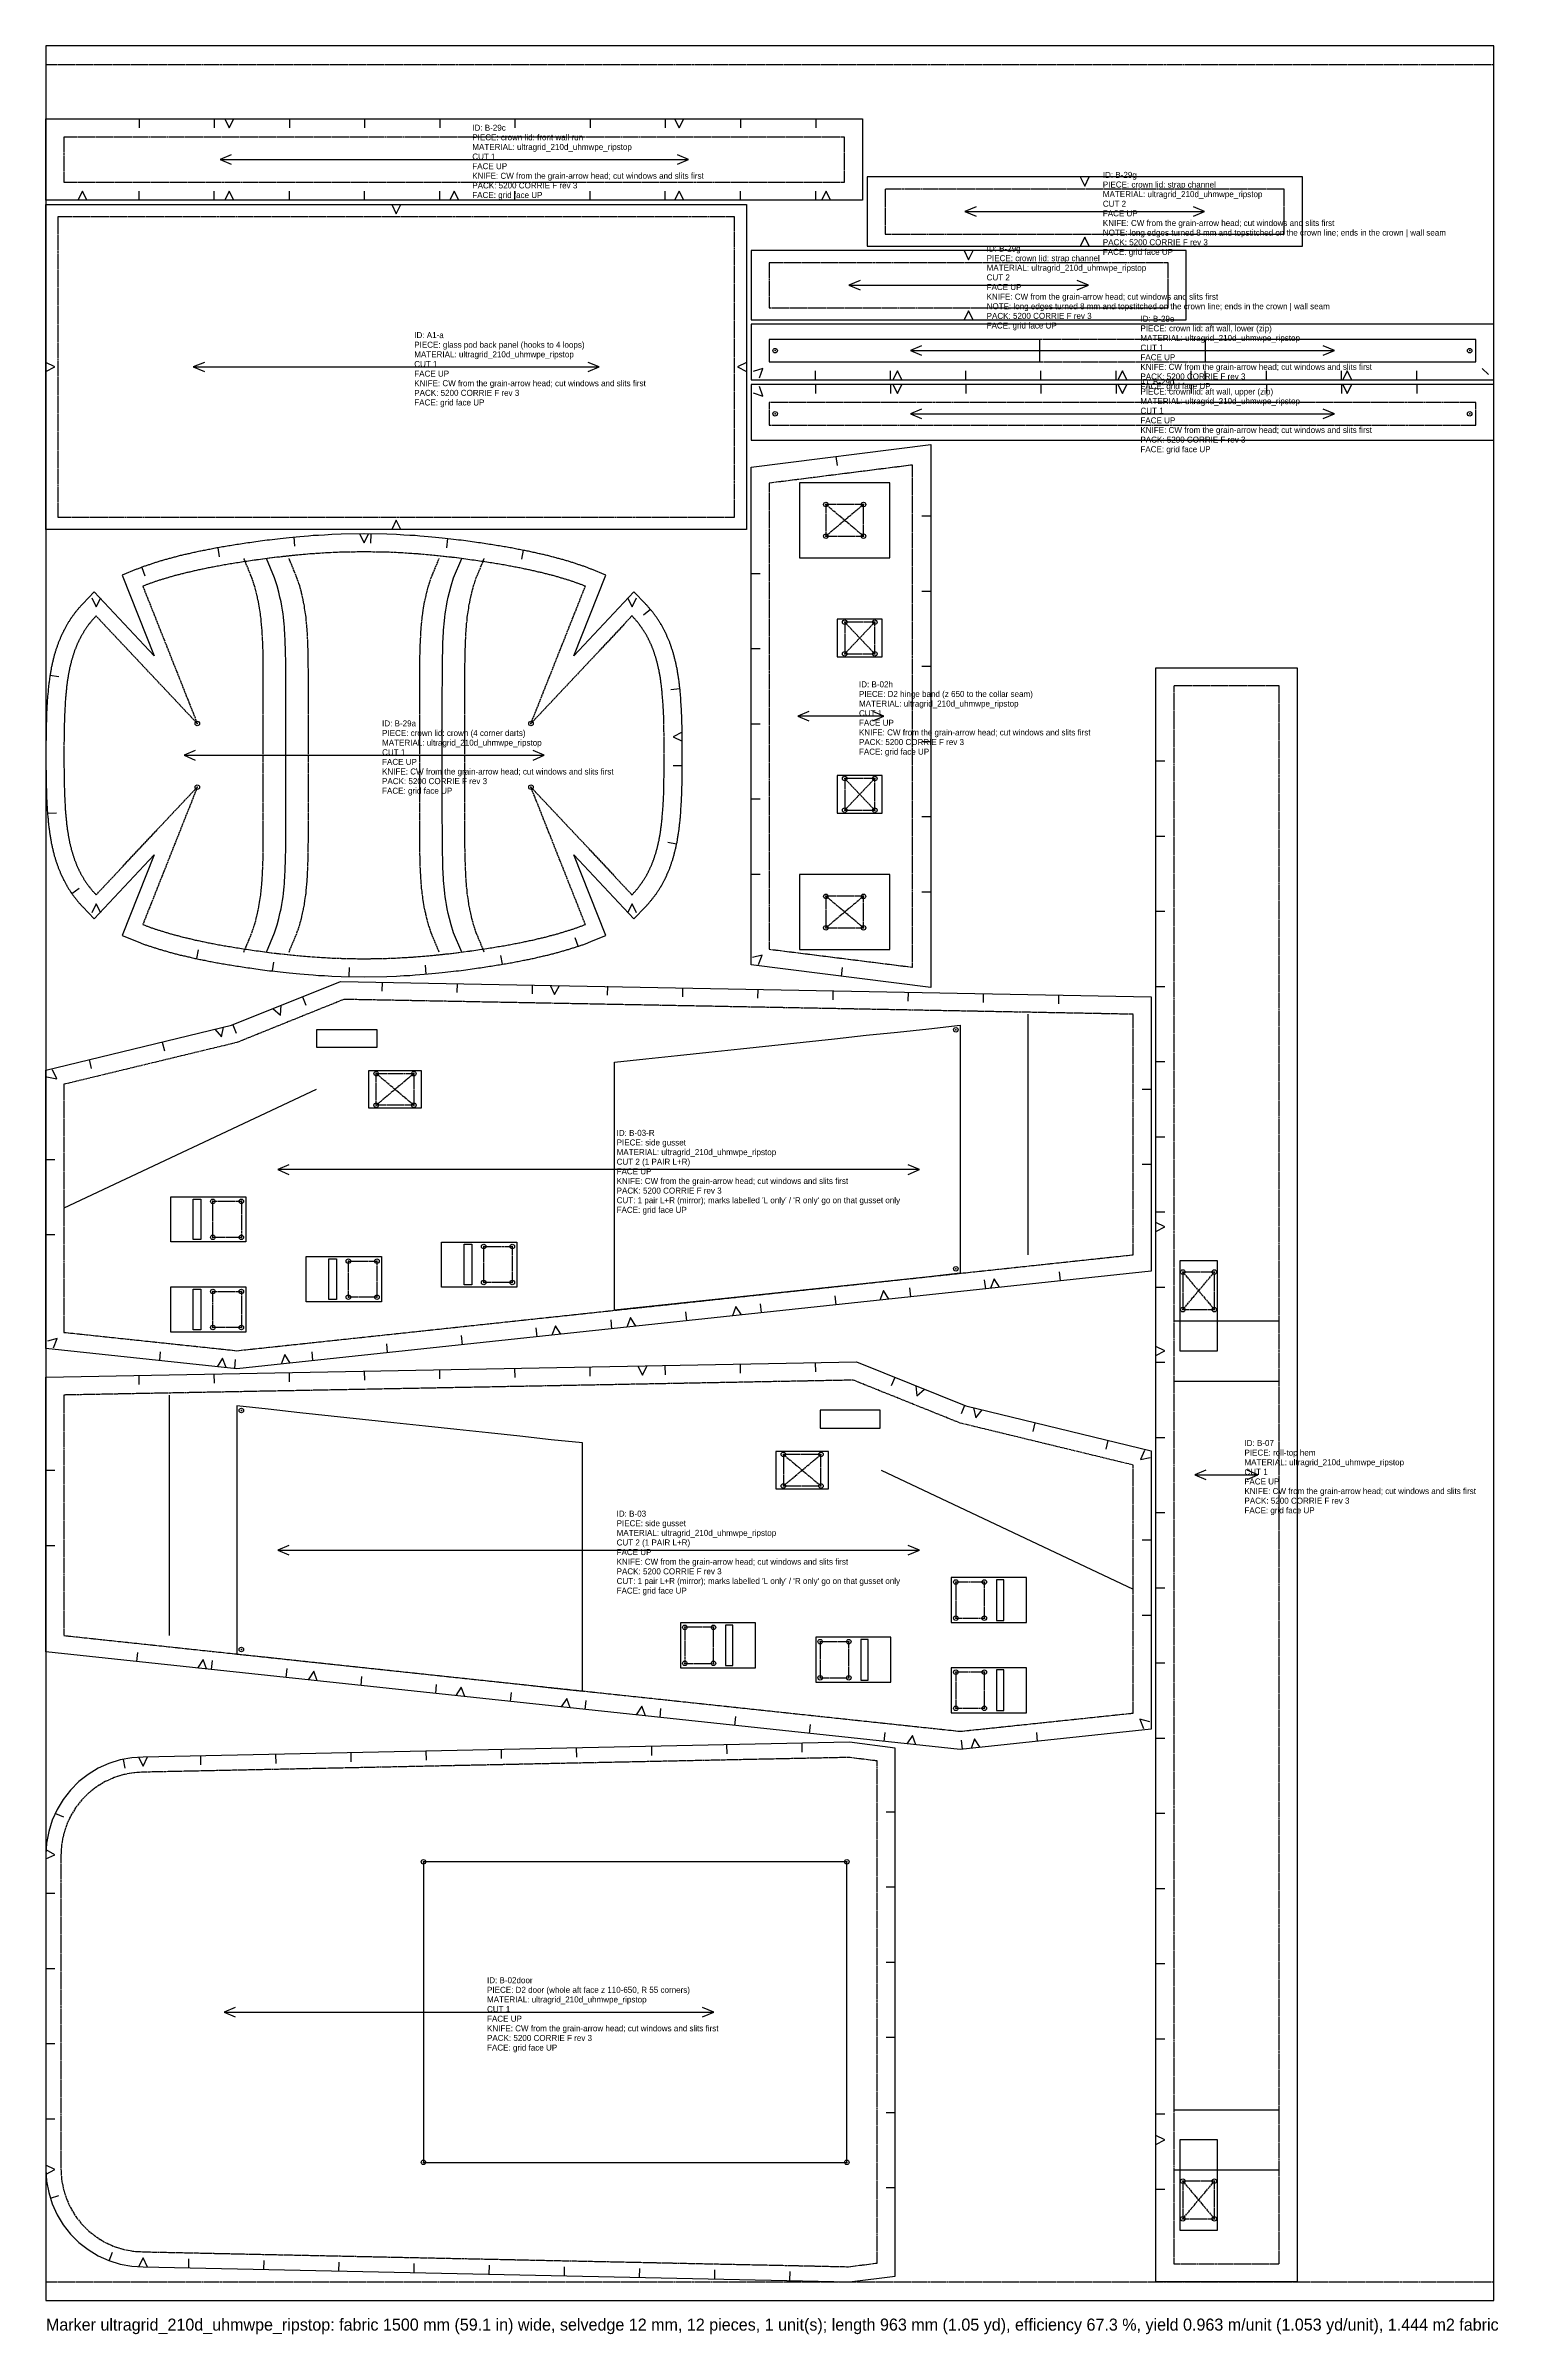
# Model space of a CAD drawing. Header units: millimetres. Extents: x 0 to 966, y -22 to 1500.
import ezdxf

# ---------------------------------------------------------------- set-up
doc = ezdxf.new("R2010")
doc.units = ezdxf.units.MM
doc.linetypes.add('DASHED', pattern=[1.524, 1.27, -0.254])
for name, color, linetype in [('CUT', 7, 'Continuous'), ('DRILL', 4, 'Continuous'), ('GRAIN', 5, 'Continuous'), ('INTERNAL', 6, 'Continuous'), ('NOTCH', 1, 'Continuous'), ('SEW', 3, 'Continuous'), ('TEXT', 2, 'Continuous')]:
    doc.layers.add(name, color=color, linetype=linetype)

msp = doc.modelspace()

# ---------------------------------------------------------------- texts
at = {"layer": 'TEXT'}
for s, height, p in [('ID: B-29c', 4, (283.6, 1443.5)), ('PIECE: crown lid: front wall run', 4, (283.6, 1437.1)), ('MATERIAL: ultragrid_210d_uhmwpe_ripstop', 4, (283.6, 1430.7)), ('CUT 1', 4, (283.6, 1424.3)), ('FACE UP', 4, (283.6, 1417.9)), ('ID: B-29g', 4, (703, 1412.1)), ('KNIFE: CW from the grain-arrow head; cut windows and slits first', 4, (283.6, 1411.5)), ('PACK: 5200 CORRIE F rev 3', 4, (283.6, 1405.1)), ('FACE: grid face UP', 4, (283.6, 1398.7)), ('PIECE: crown lid: strap channel', 4, (703, 1405.7)), ('MATERIAL: ultragrid_210d_uhmwpe_ripstop', 4, (703, 1399.3)), ('CUT 2', 4, (703, 1392.9)), ('FACE UP', 4, (703, 1386.5)), ('KNIFE: CW from the grain-arrow head; cut windows and slits first', 4, (703, 1380.1)), ('NOTE: long edges turned 8 mm and topstitched on the crown line; ends in the crown | wall seam', 4, (703, 1373.7)), ('PACK: 5200 CORRIE F rev 3', 4, (703, 1367.3)), ('ID: B-29g', 4, (625.7, 1363.1)), ('PIECE: crown lid: strap channel', 4, (625.7, 1356.7)), ('FACE: grid face UP', 4, (703, 1360.9)), ('CUT 2', 4, (625.7, 1343.9)), ('MATERIAL: ultragrid_210d_uhmwpe_ripstop', 4, (625.7, 1350.3)), ('FACE UP', 4, (625.7, 1337.5)), ('KNIFE: CW from the grain-arrow head; cut windows and slits first', 4, (625.7, 1331.1)), ('NOTE: long edges turned 8 mm and topstitched on the crown line; ends in the crown | wall seam', 4, (625.7, 1324.7)), ('ID: A1-a', 4, (245, 1305.5)), ('PACK: 5200 CORRIE F rev 3', 4, (625.7, 1318.3)), ('FACE: grid face UP', 4, (625.7, 1311.9)), ('PIECE: crown lid: aft wall, lower (zip)', 4, (728, 1310)), ('ID: B-29e', 4, (728, 1316.4)), ('PIECE: glass pod back panel (hooks to 4 loops)', 4, (245, 1299.1)), ('MATERIAL: ultragrid_210d_uhmwpe_ripstop', 4, (245, 1292.7)), ('CUT 1', 4, (728, 1297.2)), ('MATERIAL: ultragrid_210d_uhmwpe_ripstop', 4, (728, 1303.6)), ('FACE UP', 4, (728, 1290.8)), ('CUT 1', 4, (245, 1286.3)), ('FACE UP', 4, (245, 1279.9)), ('KNIFE: CW from the grain-arrow head; cut windows and slits first', 4, (728, 1284.4)), ('PACK: 5200 CORRIE F rev 3', 4, (728, 1278)), ('KNIFE: CW from the grain-arrow head; cut windows and slits first', 4, (245, 1273.5)), ('PACK: 5200 CORRIE F rev 3', 4, (245, 1267.1)), ('FACE: grid face UP', 4, (245, 1260.7)), ('FACE: grid face UP', 4, (728, 1271.6)), ('PIECE: crown lid: aft wall, upper (zip)', 4, (728, 1268)), ('MATERIAL: ultragrid_210d_uhmwpe_ripstop', 4, (728, 1261.6)), ('ID: B-29d', 4, (728, 1274.4)), ('CUT 1', 4, (728, 1255.2)), ('FACE UP', 4, (728, 1248.8)), ('KNIFE: CW from the grain-arrow head; cut windows and slits first', 4, (728, 1242.4)), ('PACK: 5200 CORRIE F rev 3', 4, (728, 1236)), ('FACE: grid face UP', 4, (728, 1229.6)), ('PIECE: D2 hinge band (z 650 to the collar seam)', 4, (540.8, 1066.8)), ('ID: B-02h', 4, (540.8, 1073.2)), ('ID: B-29a', 4, (223.6, 1047.2)), ('CUT 1', 4, (540.8, 1054)), ('MATERIAL: ultragrid_210d_uhmwpe_ripstop', 4, (540.8, 1060.4)), ('FACE UP', 4, (540.8, 1047.6)), ('PIECE: crown lid: crown (4 corner darts)', 4, (223.6, 1040.8)), ('MATERIAL: ultragrid_210d_uhmwpe_ripstop', 4, (223.6, 1034.4)), ('KNIFE: CW from the grain-arrow head; cut windows and slits first', 4, (540.8, 1041.2)), ('PACK: 5200 CORRIE F rev 3', 4, (540.8, 1034.8)), ('CUT 1', 4, (223.6, 1028)), ('FACE UP', 4, (223.6, 1021.6)), ('FACE: grid face UP', 4, (540.8, 1028.4)), ('KNIFE: CW from the grain-arrow head; cut windows and slits first', 4, (223.6, 1015.2)), ('PACK: 5200 CORRIE F rev 3', 4, (223.6, 1008.8)), ('FACE: grid face UP', 4, (223.6, 1002.4)), ('ID: B-03-R', 4, (379.6, 774.8)), ('PIECE: side gusset', 4, (379.6, 768.4)), ('MATERIAL: ultragrid_210d_uhmwpe_ripstop', 4, (379.6, 762)), ('CUT 2 (1 PAIR L+R)', 4, (379.6, 755.6)), ('FACE UP', 4, (379.6, 749.2)), ('KNIFE: CW from the grain-arrow head; cut windows and slits first', 4, (379.6, 742.8)), ("CUT: 1 pair L+R (mirror); marks labelled 'L only' / 'R only' go on that gusset only", 4, (379.6, 730)), ('PACK: 5200 CORRIE F rev 3', 4, (379.6, 736.4)), ('FACE: grid face UP', 4, (379.6, 723.6)), ('ID: B-07', 4, (797.2, 568.5)), ('PIECE: roll-top hem', 4, (797.2, 562.1)), ('CUT 1', 4, (797.2, 549.3)), ('MATERIAL: ultragrid_210d_uhmwpe_ripstop', 4, (797.2, 555.7)), ('FACE UP', 4, (797.2, 542.9)), ('KNIFE: CW from the grain-arrow head; cut windows and slits first', 4, (797.2, 536.5)), ('PACK: 5200 CORRIE F rev 3', 4, (797.2, 530.1)), ('ID: B-03', 4, (379.6, 521.5)), ('PIECE: side gusset', 4, (379.6, 515.1)), ('FACE: grid face UP', 4, (797.2, 523.7)), ('CUT 2 (1 PAIR L+R)', 4, (379.6, 502.3)), ('MATERIAL: ultragrid_210d_uhmwpe_ripstop', 4, (379.6, 508.7)), ('FACE UP', 4, (379.6, 495.9)), ('KNIFE: CW from the grain-arrow head; cut windows and slits first', 4, (379.6, 489.5)), ("CUT: 1 pair L+R (mirror); marks labelled 'L only' / 'R only' go on that gusset only", 4, (379.6, 476.7)), ('PACK: 5200 CORRIE F rev 3', 4, (379.6, 483.1)), ('FACE: grid face UP', 4, (379.6, 470.3)), ('ID: B-02door', 4, (293.4, 211.1)), ('PIECE: D2 door (whole aft face z 110-650, R 55 corners)', 4, (293.4, 204.7)), ('MATERIAL: ultragrid_210d_uhmwpe_ripstop', 4, (293.4, 198.3)), ('CUT 1', 4, (293.4, 191.9)), ('FACE UP', 4, (293.4, 185.5)), ('KNIFE: CW from the grain-arrow head; cut windows and slits first', 4, (293.4, 179.1)), ('PACK: 5200 CORRIE F rev 3', 4, (293.4, 172.7)), ('FACE: grid face UP', 4, (293.4, 166.3)), ('Marker ultragrid_210d_uhmwpe_ripstop: fabric 1500 mm (59.1 in) wide, selvedge 12 mm, 12 pieces, 1 unit(s); length 963 mm (1.05 yd), efficiency 67.3 %, yield 0.963 m/unit (1.053 yd/unit), 1.444 m2 fabric', 8, (0, -20))]:
    msp.add_text(s, height=height, dxfattribs=at).set_placement(p)

# ---------------------------------------------------------------- linework, layer by layer
at = {"layer": 'CUT'}
for points in [[(0, 1397.3), (0, 1451.3), (543.2, 1451.3), (543.2, 1397.3)], [(835.7, 1412.7), (546.2, 1412.7), (546.2, 1366.7), (835.7, 1366.7)], [(0, 1394.3), (466, 1394.3), (466, 1178.3), (0, 1178.3)], [(758.5, 1363.7), (469, 1363.7), (469, 1317.7), (758.5, 1317.7)], [(469, 1314.7), (469, 1277.7), (963, 1277.7), (963, 1314.7)], [(469, 1274.7), (469, 1237.7), (963, 1237.7), (963, 1274.7)], [(588.5, 873.4), (469, 888.5), (469, 1219.6), (588.5, 1234.7)], [(211.7, 1175.3), (211.5, 1175.3), (196.4, 1175), (190.1, 1174.8), (185.3, 1174.5), (181.3, 1174.3), (177.8, 1174.1), (174.6, 1173.8), (171.7, 1173.6), (169, 1173.4), (166.5, 1173.1), (164.2, 1172.9), (161.9, 1172.7), (159.8, 1172.5), (157.8, 1172.3), (155.8, 1172), (154, 1171.8), (152.2, 1171.6), (150.4, 1171.4), (148.8, 1171.2), (147.1, 1171), (145.6, 1170.8), (144, 1170.6), (142.5, 1170.4), (141.1, 1170.2), (139.7, 1170), (138.3, 1169.8), (136.9, 1169.6), (135.6, 1169.4), (134.3, 1169.3), (133, 1169.1), (131.8, 1168.9), (130.6, 1168.7), (129.4, 1168.5), (128.2, 1168.3), (127.1, 1168.2), (125.9, 1168), (124.8, 1167.8), (123.7, 1167.6), (122.6, 1167.4), (121.6, 1167.3), (120.5, 1167.1), (119.5, 1166.9), (118.5, 1166.7), (117.5, 1166.6), (116.5, 1166.4), (115.5, 1166.2), (114.6, 1166), (113.6, 1165.9), (112.7, 1165.7), (111.8, 1165.5), (110.8, 1165.4), (109.9, 1165.2), (109, 1165), (108.2, 1164.9), (107.3, 1164.7), (106.4, 1164.5), (105.6, 1164.3), (104.7, 1164.2), (103.9, 1164), (103.1, 1163.8), (102.3, 1163.7), (101.4, 1163.5), (100.6, 1163.3), (99.8, 1163.2), (99.1, 1163), (98.3, 1162.8), (97.5, 1162.7), (96.7, 1162.5), (96, 1162.3), (95.2, 1162.1), (94.5, 1162), (93.7, 1161.8), (93, 1161.6), (92.3, 1161.5), (91.6, 1161.3), (90.8, 1161.1), (90.1, 1160.9), (89.4, 1160.8), (88.7, 1160.6), (88, 1160.4), (87.4, 1160.3), (86.7, 1160.1), (86, 1159.9), (85.3, 1159.7), (84.7, 1159.6), (84, 1159.4), (83.3, 1159.2), (82.7, 1159), (82, 1158.9), (81.4, 1158.7), (80.8, 1158.5), (80.1, 1158.3), (79.5, 1158.2), (78.9, 1158), (78.3, 1157.8), (77.6, 1157.6), (77, 1157.4), (76.4, 1157.3), (75.8, 1157.1), (75.2, 1156.9), (74.6, 1156.7), (74, 1156.5), (73.4, 1156.3), (72.8, 1156.2), (72.3, 1156), (71.7, 1155.8), (71.1, 1155.6), (70.5, 1155.4), (70, 1155.2), (69.4, 1155), (68.8, 1154.8), (68.3, 1154.6), (67.7, 1154.4), (67.2, 1154.3), (66.6, 1154.1), (66.1, 1153.9), (65.5, 1153.7), (65, 1153.5), (64.5, 1153.3), (63.9, 1153.1), (63.4, 1152.9), (62.9, 1152.7), (62.4, 1152.5), (61.8, 1152.3), (61.3, 1152.1), (60.8, 1151.9), (60.3, 1151.7), (50.8, 1147.8), (72, 1094.2), (32.2, 1136.7), (24.5, 1128.8), (24.2, 1128.4), (23.9, 1128.1), (23.6, 1127.8), (23.3, 1127.4), (23, 1127.1), (22.7, 1126.7), (22.3, 1126.4), (22, 1126.1), (21.7, 1125.7), (21.4, 1125.3), (21.1, 1125), (20.8, 1124.6), (20.6, 1124.3), (20.3, 1123.9), (20, 1123.6), (19.7, 1123.2), (19.4, 1122.8), (19.1, 1122.5), (18.8, 1122.1), (18.6, 1121.7), (18.3, 1121.3), (18, 1121), (17.7, 1120.6), (17.5, 1120.2), (17.2, 1119.8), (16.9, 1119.4), (16.7, 1119.1), (16.4, 1118.7), (16.1, 1118.3), (15.9, 1117.9), (15.6, 1117.5), (15.4, 1117.1), (15.1, 1116.7), (14.9, 1116.3), (14.6, 1115.9), (14.4, 1115.5), (14.1, 1115.1), (13.9, 1114.7), (13.7, 1114.3), (13.4, 1113.8), (13.2, 1113.4), (13, 1113), (12.7, 1112.6), (12.5, 1112.2), (12.3, 1111.7), (12.1, 1111.3), (11.8, 1110.9), (11.6, 1110.4), (11.4, 1110), (11.2, 1109.6), (11, 1109.1), (10.8, 1108.7), (10.6, 1108.2), (10.4, 1107.8), (10.1, 1107.4), (9.9, 1106.9), (9.7, 1106.4), (9.5, 1106), (9.4, 1105.5), (9.2, 1105.1), (9, 1104.6), (8.8, 1104.1), (8.6, 1103.7), (8.4, 1103.2), (8.2, 1102.7), (8.1, 1102.2), (7.9, 1101.8), (7.7, 1101.3), (7.5, 1100.8), (7.4, 1100.3), (7.2, 1099.8), (7, 1099.3), (6.9, 1098.8), (6.7, 1098.3), (6.5, 1097.8), (6.4, 1097.3), (6.2, 1096.8), (6.1, 1096.3), (5.9, 1095.7), (5.8, 1095.2), (5.6, 1094.7), (5.5, 1094.2), (5.3, 1093.6), (5.2, 1093.1), (5, 1092.5), (4.9, 1092), (4.8, 1091.4), (4.6, 1090.9), (4.5, 1090.3), (4.4, 1089.8), (4.2, 1089.2), (4.1, 1088.6), (4, 1088), (3.9, 1087.5), (3.7, 1086.9), (3.6, 1086.3), (3.5, 1085.7), (3.4, 1085.1), (3.3, 1084.5), (3.2, 1083.9), (3.1, 1083.2), (3, 1082.6), (2.9, 1082), (2.8, 1081.4), (2.6, 1080.7), (2.6, 1080.1), (2.5, 1079.4), (2.4, 1078.7), (2.3, 1078.1), (2.2, 1077.4), (2.1, 1076.7), (2, 1076), (1.9, 1075.3), (1.8, 1074.5), (1.7, 1073.8), (1.7, 1073.1), (1.6, 1072.3), (1.5, 1071.6), (1.4, 1070.8), (1.4, 1070), (1.3, 1069.2), (1.2, 1068.4), (1.1, 1067.5), (1.1, 1066.7), (1, 1065.8), (0.9, 1064.9), (0.9, 1064), (0.8, 1063.1), (0.8, 1062.1), (0.7, 1061.2), (0.7, 1060.2), (0.6, 1059.1), (0.6, 1058.1), (0.5, 1057), (0.5, 1055.8), (0.4, 1054.6), (0.4, 1053.4), (0.3, 1052), (0.3, 1050.7), (0.2, 1049.2), (0.2, 1047.6), (0.2, 1045.9), (0.1, 1044), (0.1, 1041.8), (0.1, 1039.3), (0, 1035.9), (0, 1028), (0, 1020), (0.1, 1016.6), (0.1, 1014.1), (0.1, 1011.9), (0.2, 1010), (0.2, 1008.3), (0.2, 1006.7), (0.3, 1005.3), (0.3, 1003.9), (0.4, 1002.6), (0.4, 1001.3), (0.5, 1000.1), (0.5, 999), (0.6, 997.9), (0.6, 996.8), (0.7, 995.8), (0.7, 994.7), (0.8, 993.8), (0.8, 992.8), (0.9, 991.9), (0.9, 991), (1, 990.1), (1.1, 989.2), (1.1, 988.4), (1.2, 987.5), (1.3, 986.7), (1.4, 985.9), (1.4, 985.1), (1.5, 984.4), (1.6, 983.6), (1.7, 982.8), (1.7, 982.1), (1.8, 981.4), (1.9, 980.7), (2, 979.9), (2.1, 979.2), (2.2, 978.5), (2.3, 977.9), (2.4, 977.2), (2.5, 976.5), (2.6, 975.9), (2.6, 975.2), (2.8, 974.6), (2.9, 973.9), (3, 973.3), (3.1, 972.7), (3.2, 972), (3.3, 971.4), (3.4, 970.8), (3.5, 970.2), (3.6, 969.6), (3.7, 969), (3.9, 968.4), (4, 967.9), (4.1, 967.3), (4.2, 966.7), (4.4, 966.2), (4.5, 965.6), (4.6, 965), (4.8, 964.5), (4.9, 963.9), (5, 963.4), (5.2, 962.8), (5.3, 962.3), (5.5, 961.8), (5.6, 961.2), (5.8, 960.7), (5.9, 960.2), (6.1, 959.7), (6.2, 959.1), (6.4, 958.6), (6.5, 958.1), (6.7, 957.6), (6.9, 957.1), (7, 956.6), (7.2, 956.1), (7.4, 955.6), (7.5, 955.1), (7.7, 954.6), (7.9, 954.2), (8.1, 953.7), (8.2, 953.2), (8.4, 952.7), (8.6, 952.3), (8.8, 951.8), (9, 951.3), (9.2, 950.9), (9.4, 950.4), (9.5, 949.9), (9.7, 949.5), (9.9, 949), (10.1, 948.6), (10.4, 948.1), (10.6, 947.7), (10.8, 947.2), (11, 946.8), (11.2, 946.3), (11.4, 945.9), (11.6, 945.5), (11.8, 945), (12.1, 944.6), (12.3, 944.2), (12.5, 943.8), (12.7, 943.3), (13, 942.9), (13.2, 942.5), (13.4, 942.1), (13.7, 941.7), (13.9, 941.2), (14.1, 940.8), (14.4, 940.4), (14.6, 940), (14.9, 939.6), (15.1, 939.2), (15.4, 938.8), (15.6, 938.4), (15.9, 938), (16.1, 937.6), (16.4, 937.2), (16.7, 936.9), (16.9, 936.5), (17.2, 936.1), (17.5, 935.7), (17.7, 935.3), (18, 934.9), (18.3, 934.6), (18.6, 934.2), (18.8, 933.8), (19.1, 933.5), (19.4, 933.1), (19.7, 932.7), (20, 932.4), (20.3, 932), (20.6, 931.6), (20.8, 931.3), (21.1, 930.9), (21.4, 930.6), (21.7, 930.2), (22, 929.9), (22.3, 929.5), (22.7, 929.2), (23, 928.8), (23.3, 928.5), (23.6, 928.1), (23.9, 927.8), (24.2, 927.5), (24.5, 927.1), (32.2, 919.2), (72, 961.7), (50.8, 908.1), (60.3, 904.3), (60.8, 904), (61.3, 903.8), (61.8, 903.6), (62.4, 903.4), (62.9, 903.2), (63.4, 903), (63.9, 902.8), (64.5, 902.6), (65, 902.4), (65.5, 902.2), (66.1, 902), (66.6, 901.9), (67.2, 901.7), (67.7, 901.5), (68.3, 901.3), (68.8, 901.1), (69.4, 900.9), (70, 900.7), (70.5, 900.5), (71.1, 900.3), (71.7, 900.1), (72.3, 899.9), (72.8, 899.8), (73.4, 899.6), (74, 899.4), (74.6, 899.2), (75.2, 899), (75.8, 898.8), (76.4, 898.7), (77, 898.5), (77.6, 898.3), (78.3, 898.1), (78.9, 897.9), (79.5, 897.8), (80.1, 897.6), (80.8, 897.4), (81.4, 897.2), (82, 897.1), (82.7, 896.9), (83.3, 896.7), (84, 896.5), (84.7, 896.3), (85.3, 896.2), (86, 896), (86.7, 895.8), (87.4, 895.7), (88, 895.5), (88.7, 895.3), (89.4, 895.1), (90.1, 895), (90.8, 894.8), (91.6, 894.6), (92.3, 894.5), (93, 894.3), (93.7, 894.1), (94.5, 893.9), (95.2, 893.8), (96, 893.6), (96.7, 893.4), (97.5, 893.3), (98.3, 893.1), (99.1, 892.9), (99.8, 892.8), (100.6, 892.6), (101.4, 892.4), (102.3, 892.2), (103.1, 892.1), (103.9, 891.9), (104.7, 891.7), (105.6, 891.6), (106.4, 891.4), (107.3, 891.2), (108.2, 891.1), (109, 890.9), (109.9, 890.7), (110.8, 890.6), (111.8, 890.4), (112.7, 890.2), (113.6, 890), (114.6, 889.9), (115.5, 889.7), (116.5, 889.5), (117.5, 889.3), (118.5, 889.2), (119.5, 889), (120.5, 888.8), (121.6, 888.6), (122.6, 888.5), (123.7, 888.3), (124.8, 888.1), (125.9, 887.9), (127.1, 887.8), (128.2, 887.6), (129.4, 887.4), (130.6, 887.2), (131.8, 887), (133, 886.8), (134.3, 886.7), (135.6, 886.5), (136.9, 886.3), (138.3, 886.1), (139.7, 885.9), (141.1, 885.7), (142.5, 885.5), (144, 885.3), (145.6, 885.1), (147.1, 884.9), (148.8, 884.7), (150.4, 884.5), (152.2, 884.3), (154, 884.1), (155.8, 883.9), (157.8, 883.7), (159.8, 883.4), (161.9, 883.2), (164.2, 883), (166.5, 882.8), (169, 882.6), (171.7, 882.3), (174.6, 882.1), (177.8, 881.9), (181.3, 881.6), (185.3, 881.4), (190.1, 881.1), (196.4, 880.9), (211.6, 880.6), (226.8, 880.9), (233.2, 881.1), (238, 881.4), (242, 881.6), (245.5, 881.9), (248.7, 882.1), (251.6, 882.3), (254.3, 882.6), (256.8, 882.8), (259.1, 883), (261.3, 883.2), (263.5, 883.4), (265.5, 883.7), (267.4, 883.9), (269.3, 884.1), (271.1, 884.3), (272.8, 884.5), (274.5, 884.7), (276.1, 884.9), (277.7, 885.1), (279.2, 885.3), (280.7, 885.5), (282.2, 885.7), (283.6, 885.9), (285, 886.1), (286.3, 886.3), (287.7, 886.5), (289, 886.7), (290.2, 886.8), (291.5, 887), (292.7, 887.2), (293.9, 887.4), (295.1, 887.6), (296.2, 887.8), (297.3, 887.9), (298.4, 888.1), (299.5, 888.3), (300.6, 888.5), (301.7, 888.6), (302.7, 888.8), (303.8, 889), (304.8, 889.2), (305.8, 889.3), (306.8, 889.5), (307.7, 889.7), (308.7, 889.9), (309.6, 890), (310.6, 890.2), (311.5, 890.4), (312.4, 890.6), (313.3, 890.7), (314.2, 890.9), (315.1, 891.1), (316, 891.2), (316.8, 891.4), (317.7, 891.6), (318.5, 891.7), (319.4, 891.9), (320.2, 892.1), (321, 892.2), (321.8, 892.4), (322.6, 892.6), (323.4, 892.8), (324.2, 892.9), (325, 893.1), (325.8, 893.3), (326.5, 893.4), (327.3, 893.6), (328, 893.8), (328.8, 893.9), (329.5, 894.1), (330.3, 894.3), (331, 894.5), (331.7, 894.6), (332.4, 894.8), (333.1, 895), (333.8, 895.1), (334.5, 895.3), (335.2, 895.5), (335.9, 895.7), (336.6, 895.8), (337.3, 896), (337.9, 896.2), (338.6, 896.3), (339.3, 896.5), (339.9, 896.7), (340.6, 896.9), (341.2, 897.1), (341.9, 897.2), (342.5, 897.4), (343.1, 897.6), (343.8, 897.8), (344.4, 897.9), (345, 898.1), (345.6, 898.3), (346.2, 898.5), (346.8, 898.7), (347.5, 898.8), (348.1, 899), (348.6, 899.2), (349.2, 899.4), (349.8, 899.6), (350.4, 899.8), (351, 899.9), (351.6, 900.1), (352.2, 900.3), (352.7, 900.5), (353.3, 900.7), (353.9, 900.9), (354.4, 901.1), (355, 901.3), (355.5, 901.5), (356.1, 901.7), (356.6, 901.9), (357.2, 902), (357.7, 902.2), (358.3, 902.4), (358.8, 902.6), (359.3, 902.8), (359.9, 903), (360.4, 903.2), (360.9, 903.4), (361.4, 903.6), (362, 903.8), (362.5, 904), (363, 904.3), (372.5, 908.1), (351.2, 961.7), (391.1, 919.2), (398.7, 927.1), (399, 927.5), (399.4, 927.8), (399.7, 928.1), (400, 928.5), (400.3, 928.8), (400.6, 929.2), (400.9, 929.5), (401.2, 929.9), (401.5, 930.2), (401.8, 930.6), (402.1, 930.9), (402.4, 931.3), (402.7, 931.6), (403, 932), (403.3, 932.4), (403.6, 932.7), (403.9, 933.1), (404.1, 933.5), (404.4, 933.8), (404.7, 934.2), (405, 934.6), (405.3, 934.9), (405.5, 935.3), (405.8, 935.7), (406.1, 936.1), (406.3, 936.5), (406.6, 936.9), (406.9, 937.2), (407.1, 937.6), (407.4, 938), (407.6, 938.4), (407.9, 938.8), (408.1, 939.2), (408.4, 939.6), (408.6, 940), (408.9, 940.4), (409.1, 940.8), (409.4, 941.2), (409.6, 941.7), (409.8, 942.1), (410.1, 942.5), (410.3, 942.9), (410.5, 943.3), (410.8, 943.8), (411, 944.2), (411.2, 944.6), (411.4, 945), (411.6, 945.5), (411.9, 945.9), (412.1, 946.3), (412.3, 946.8), (412.5, 947.2), (412.7, 947.7), (412.9, 948.1), (413.1, 948.6), (413.3, 949), (413.5, 949.5), (413.7, 949.9), (413.9, 950.4), (414.1, 950.9), (414.3, 951.3), (414.5, 951.8), (414.7, 952.3), (414.9, 952.7), (415, 953.2), (415.2, 953.7), (415.4, 954.2), (415.6, 954.6), (415.7, 955.1), (415.9, 955.6), (416.1, 956.1), (416.2, 956.6), (416.4, 957.1), (416.6, 957.6), (416.7, 958.1), (416.9, 958.6), (417.1, 959.1), (417.2, 959.7), (417.4, 960.2), (417.5, 960.7), (417.7, 961.2), (417.8, 961.8), (417.9, 962.3), (418.1, 962.8), (418.2, 963.4), (418.4, 963.9), (418.5, 964.5), (418.6, 965), (418.8, 965.6), (418.9, 966.2), (419, 966.7), (419.2, 967.3), (419.3, 967.9), (419.4, 968.4), (419.5, 969), (419.6, 969.6), (419.8, 970.2), (419.9, 970.8), (420, 971.4), (420.1, 972), (420.2, 972.7), (420.3, 973.3), (420.4, 973.9), (420.5, 974.6), (420.6, 975.2), (420.7, 975.9), (420.8, 976.5), (420.9, 977.2), (421, 977.9), (421.1, 978.5), (421.2, 979.2), (421.3, 979.9), (421.4, 980.7), (421.4, 981.4), (421.5, 982.1), (421.6, 982.8), (421.7, 983.6), (421.8, 984.4), (421.8, 985.1), (421.9, 985.9), (422, 986.7), (422.1, 987.5), (422.1, 988.4), (422.2, 989.2), (422.3, 990.1), (422.3, 991), (422.4, 991.9), (422.4, 992.8), (422.5, 993.8), (422.6, 994.7), (422.6, 995.8), (422.7, 996.8), (422.7, 997.9), (422.8, 999), (422.8, 1000.1), (422.9, 1001.3), (422.9, 1002.6), (422.9, 1003.9), (423, 1005.3), (423, 1006.7), (423.1, 1008.3), (423.1, 1010), (423.1, 1011.9), (423.2, 1014.1), (423.2, 1016.6), (423.2, 1020), (423.3, 1028), (423.2, 1035.9), (423.2, 1039.3), (423.2, 1041.8), (423.1, 1044), (423.1, 1045.9), (423.1, 1047.6), (423, 1049.2), (423, 1050.7), (422.9, 1052), (422.9, 1053.4), (422.9, 1054.6), (422.8, 1055.8), (422.8, 1057), (422.7, 1058.1), (422.7, 1059.1), (422.6, 1060.2), (422.6, 1061.2), (422.5, 1062.1), (422.4, 1063.1), (422.4, 1064), (422.3, 1064.9), (422.3, 1065.8), (422.2, 1066.7), (422.1, 1067.5), (422.1, 1068.4), (422, 1069.2), (421.9, 1070), (421.8, 1070.8), (421.8, 1071.6), (421.7, 1072.3), (421.6, 1073.1), (421.5, 1073.8), (421.4, 1074.5), (421.4, 1075.3), (421.3, 1076), (421.2, 1076.7), (421.1, 1077.4), (421, 1078.1), (420.9, 1078.7), (420.8, 1079.4), (420.7, 1080.1), (420.6, 1080.7), (420.5, 1081.4), (420.4, 1082), (420.3, 1082.6), (420.2, 1083.2), (420.1, 1083.9), (420, 1084.5), (419.9, 1085.1), (419.8, 1085.7), (419.6, 1086.3), (419.5, 1086.9), (419.4, 1087.5), (419.3, 1088), (419.2, 1088.6), (419, 1089.2), (418.9, 1089.8), (418.8, 1090.3), (418.6, 1090.9), (418.5, 1091.4), (418.4, 1092), (418.2, 1092.5), (418.1, 1093.1), (417.9, 1093.6), (417.8, 1094.2), (417.7, 1094.7), (417.5, 1095.2), (417.4, 1095.7), (417.2, 1096.3), (417.1, 1096.8), (416.9, 1097.3), (416.7, 1097.8), (416.6, 1098.3), (416.4, 1098.8), (416.2, 1099.3), (416.1, 1099.8), (415.9, 1100.3), (415.7, 1100.8), (415.6, 1101.3), (415.4, 1101.8), (415.2, 1102.2), (415, 1102.7), (414.9, 1103.2), (414.7, 1103.7), (414.5, 1104.1), (414.3, 1104.6), (414.1, 1105.1), (413.9, 1105.5), (413.7, 1106), (413.5, 1106.4), (413.3, 1106.9), (413.1, 1107.4), (412.9, 1107.8), (412.7, 1108.2), (412.5, 1108.7), (412.3, 1109.1), (412.1, 1109.6), (411.9, 1110), (411.6, 1110.4), (411.4, 1110.9), (411.2, 1111.3), (411, 1111.7), (410.8, 1112.2), (410.5, 1112.6), (410.3, 1113), (410.1, 1113.4), (409.8, 1113.8), (409.6, 1114.3), (409.4, 1114.7), (409.1, 1115.1), (408.9, 1115.5), (408.6, 1115.9), (408.4, 1116.3), (408.1, 1116.7), (407.9, 1117.1), (407.6, 1117.5), (407.4, 1117.9), (407.1, 1118.3), (406.9, 1118.7), (406.6, 1119.1), (406.3, 1119.4), (406.1, 1119.8), (405.8, 1120.2), (405.5, 1120.6), (405.3, 1121), (405, 1121.3), (404.7, 1121.7), (404.4, 1122.1), (404.1, 1122.5), (403.9, 1122.8), (403.6, 1123.2), (403.3, 1123.6), (403, 1123.9), (402.7, 1124.3), (402.4, 1124.6), (402.1, 1125), (401.8, 1125.3), (401.5, 1125.7), (401.2, 1126.1), (400.9, 1126.4), (400.6, 1126.7), (400.3, 1127.1), (400, 1127.4), (399.7, 1127.8), (399.4, 1128.1), (399, 1128.4), (398.7, 1128.8), (391.1, 1136.7), (351.2, 1094.2), (372.5, 1147.8), (363, 1151.7), (362.5, 1151.9), (362, 1152.1), (361.4, 1152.3), (360.9, 1152.5), (360.4, 1152.7), (359.9, 1152.9), (359.3, 1153.1), (358.8, 1153.3), (358.3, 1153.5), (357.7, 1153.7), (357.2, 1153.9), (356.6, 1154.1), (356.1, 1154.3), (355.5, 1154.4), (355, 1154.6), (354.4, 1154.8), (353.9, 1155), (353.3, 1155.2), (352.7, 1155.4), (352.2, 1155.6), (351.6, 1155.8), (351, 1156), (350.4, 1156.2), (349.8, 1156.3), (349.2, 1156.5), (348.6, 1156.7), (348.1, 1156.9), (347.5, 1157.1), (346.8, 1157.3), (346.2, 1157.4), (345.6, 1157.6), (345, 1157.8), (344.4, 1158), (343.8, 1158.2), (343.1, 1158.3), (342.5, 1158.5), (341.9, 1158.7), (341.2, 1158.9), (340.6, 1159), (339.9, 1159.2), (339.3, 1159.4), (338.6, 1159.6), (337.9, 1159.7), (337.3, 1159.9), (336.6, 1160.1), (335.9, 1160.3), (335.2, 1160.4), (334.5, 1160.6), (333.8, 1160.8), (333.1, 1160.9), (332.4, 1161.1), (331.7, 1161.3), (331, 1161.5), (330.3, 1161.6), (329.5, 1161.8), (328.8, 1162), (328, 1162.1), (327.3, 1162.3), (326.5, 1162.5), (325.8, 1162.7), (325, 1162.8), (324.2, 1163), (323.4, 1163.2), (322.6, 1163.3), (321.8, 1163.5), (321, 1163.7), (320.2, 1163.8), (319.4, 1164), (318.5, 1164.2), (317.7, 1164.3), (316.8, 1164.5), (316, 1164.7), (315.1, 1164.9), (314.2, 1165), (313.3, 1165.2), (312.4, 1165.4), (311.5, 1165.5), (310.6, 1165.7), (309.6, 1165.9), (308.7, 1166), (307.7, 1166.2), (306.8, 1166.4), (305.8, 1166.6), (304.8, 1166.7), (303.8, 1166.9), (302.7, 1167.1), (301.7, 1167.3), (300.6, 1167.4), (299.5, 1167.6), (298.4, 1167.8), (297.3, 1168), (296.2, 1168.2), (295.1, 1168.3), (293.9, 1168.5), (292.7, 1168.7), (291.5, 1168.9), (290.2, 1169.1), (289, 1169.3), (287.7, 1169.4), (286.3, 1169.6), (285, 1169.8), (283.6, 1170), (282.2, 1170.2), (280.7, 1170.4), (279.2, 1170.6), (277.7, 1170.8), (276.1, 1171), (274.5, 1171.2), (272.8, 1171.4), (271.1, 1171.6), (269.3, 1171.8), (267.4, 1172), (265.5, 1172.3), (263.5, 1172.5), (261.3, 1172.7), (259.1, 1172.9), (256.8, 1173.1), (254.3, 1173.4), (251.6, 1173.6), (248.7, 1173.8), (245.5, 1174.1), (242, 1174.3), (238, 1174.5), (233.2, 1174.8), (226.8, 1175)], [(738.2, 1086.2), (832.2, 1086.2), (832.2, 12.5), (738.2, 12.5)], [(735.2, 867.4), (735.2, 684.9), (199.5, 627.6), (127, 619.8), (0, 633.3), (0, 818.5), (123.4, 848.4), (196, 877.6)], [(0, 614.2), (539.2, 624.4), (611.9, 595.1), (735.2, 565.2), (735.2, 380), (608.2, 366.6), (535.7, 374.3), (0, 431.6)], [(564.8, 16.3), (564.8, 367.5), (534.4, 371.4), (64.6, 361.5), (57.2, 361), (49.4, 359.6), (41.9, 357.3), (34.8, 354.1), (28.1, 350), (21.9, 345.2), (16.3, 339.6), (11.5, 333.4), (7.4, 326.7), (4.2, 319.6), (1.9, 312.1), (0.5, 304.3), (0, 296.8), (0, 87.1), (0.5, 79.5), (1.9, 71.8), (4.2, 64.3), (7.4, 57.1), (11.5, 50.4), (16.3, 44.2), (21.9, 38.7), (28.1, 33.9), (34.8, 29.8), (41.9, 26.6), (49.4, 24.2), (57.2, 22.8), (64.6, 22.4), (534.4, 12.5)]]:
    msp.add_lwpolyline(points, close=True, dxfattribs=at)
at = {"layer": 'CUT', "linetype": 'CONTINUOUS'}
for points in [[(220.2, 845.5), (220.2, 833.5), (180.2, 833.5), (180.2, 845.5)], [(515, 592.3), (515, 580.3), (555, 580.3), (555, 592.3)]]:
    msp.add_lwpolyline(points, close=True, dxfattribs=at)
at = {"layer": 'DRILL'}
for centre in [(485, 1297.2), (947, 1297.2), (485, 1255.2), (947, 1255.2), (518.8, 1194.8), (543.8, 1194.8), (518.8, 1173.8), (543.8, 1173.8), (531.3, 1116.5), (551.3, 1116.5), (531.3, 1095.5), (551.3, 1095.5), (100.7, 1049.1), (322.6, 1049.1), (100.7, 1006.8), (322.6, 1006.8), (531.3, 1012.5), (551.3, 1012.5), (531.3, 991.5), (551.3, 991.5), (518.8, 934.2), (543.8, 934.2), (518.8, 913.2), (543.8, 913.2), (605.2, 845.4), (219.7, 816.2), (244.7, 816.2), (219.7, 795.2), (244.7, 795.2), (111, 731.3), (130, 731.3), (111, 707.3), (130, 707.3), (291.2, 701.2), (310.2, 701.2), (201.2, 691.5), (220.2, 691.5), (605.2, 686.4), (756.2, 684.2), (777.2, 684.2), (111, 671.3), (130, 671.3), (291.2, 677.2), (310.2, 677.2), (201.2, 667.5), (220.2, 667.5), (756.2, 659.2), (777.2, 659.2), (111, 647.3), (130, 647.3), (130, 592.1), (490.5, 562.9), (515.5, 562.9), (490.5, 541.9), (515.5, 541.9), (605.2, 478), (624.2, 478), (425, 447.9), (444, 447.9), (605.2, 454), (624.2, 454), (130, 433.1), (515, 438.3), (534, 438.3), (425, 423.9), (444, 423.9), (515, 414.3), (534, 414.3), (605.2, 418), (624.2, 418), (605.2, 394), (624.2, 394), (251.1, 291.9), (532.7, 291.9), (251.1, 91.9), (532.7, 91.9), (756.2, 79.4), (777.2, 79.4), (756.2, 54.4), (777.2, 54.4)]:
    msp.add_circle(centre, 1.5, dxfattribs=at)
for p in [(485, 1297.2), (947, 1297.2), (485, 1255.2), (947, 1255.2), (518.8, 1194.8), (543.8, 1194.8), (518.8, 1173.8), (543.8, 1173.8), (531.3, 1116.5), (551.3, 1116.5), (531.3, 1095.5), (551.3, 1095.5), (100.7, 1049.1), (322.6, 1049.1), (100.7, 1006.8), (322.6, 1006.8), (531.3, 1012.5), (551.3, 1012.5), (531.3, 991.5), (551.3, 991.5), (518.8, 934.2), (543.8, 934.2), (518.8, 913.2), (543.8, 913.2), (605.2, 845.4), (219.7, 816.2), (244.7, 816.2), (219.7, 795.2), (244.7, 795.2), (111, 731.3), (130, 731.3), (111, 707.3), (130, 707.3), (291.2, 701.2), (310.2, 701.2), (201.2, 691.5), (220.2, 691.5), (605.2, 686.4), (111, 671.3), (130, 671.3), (291.2, 677.2), (310.2, 677.2), (756.2, 684.2), (777.2, 684.2), (201.2, 667.5), (220.2, 667.5), (756.2, 659.2), (777.2, 659.2), (111, 647.3), (130, 647.3), (130, 592.1), (490.5, 562.9), (515.5, 562.9), (490.5, 541.9), (515.5, 541.9), (605.2, 478), (624.2, 478), (425, 447.9), (444, 447.9), (605.2, 454), (624.2, 454), (130, 433.1), (515, 438.3), (534, 438.3), (425, 423.9), (444, 423.9), (515, 414.3), (534, 414.3), (605.2, 418), (624.2, 418), (605.2, 394), (624.2, 394), (251.1, 291.9), (532.7, 291.9), (251.1, 91.9), (532.7, 91.9), (756.2, 79.4), (777.2, 79.4), (756.2, 54.4), (777.2, 54.4)]:
    msp.add_point(p, dxfattribs=at)
at = {"layer": 'GRAIN'}
for points in [[(123.2, 1427.4), (115.8, 1424.3), (123.2, 1421.2)], [(115.8, 1424.3), (427.4, 1424.3)], [(420, 1421.2), (427.4, 1424.3), (420, 1427.4)], [(618.7, 1392.8), (611.3, 1389.7), (618.7, 1386.6)], [(611.3, 1389.7), (770.6, 1389.7)], [(763.2, 1386.6), (770.6, 1389.7), (763.2, 1392.8)], [(541.5, 1343.8), (534.1, 1340.7), (541.5, 1337.6)], [(534.1, 1340.7), (693.4, 1340.7)], [(686, 1337.6), (693.4, 1340.7), (686, 1343.8)], [(582.4, 1300.3), (575, 1297.2), (582.4, 1294.1)], [(575, 1297.2), (857, 1297.2)], [(849.6, 1294.1), (857, 1297.2), (849.6, 1300.3)], [(105.4, 1289.4), (98, 1286.3), (105.4, 1283.2)], [(98, 1286.3), (368, 1286.3)], [(360.6, 1283.2), (368, 1286.3), (360.6, 1289.4)], [(582.4, 1258.3), (575, 1255.2), (582.4, 1252.1)], [(575, 1255.2), (857, 1255.2)], [(849.6, 1252.1), (857, 1255.2), (849.6, 1258.3)], [(507.5, 1057.2), (500.1, 1054), (507.5, 1050.9)], [(557.4, 1054), (500.1, 1054)], [(550.1, 1050.9), (557.4, 1054), (550.1, 1057.2)], [(99.2, 1031.1), (91.9, 1028), (99.2, 1024.8)], [(91.9, 1028), (331.4, 1028)], [(324, 1024.8), (331.4, 1028), (324, 1031.1)], [(161.6, 755.5), (154.2, 752.4), (161.6, 749.2)], [(581, 752.4), (154.2, 752.4)], [(573.6, 749.2), (581, 752.4), (573.6, 755.5)], [(771.6, 552.5), (764.2, 549.3), (771.6, 546.2)], [(764.2, 549.3), (806.2, 549.3)], [(798.9, 546.2), (806.2, 549.3), (798.9, 552.5)], [(161.6, 502.2), (154.2, 499.1), (161.6, 496)], [(154.2, 499.1), (581, 499.1)], [(573.6, 496), (581, 499.1), (573.6, 502.2)], [(125.9, 195), (118.6, 191.9), (125.9, 188.8)], [(118.6, 191.9), (444.2, 191.9)], [(436.8, 188.8), (444.2, 191.9), (436.8, 195)]]:
    msp.add_lwpolyline(points, dxfattribs=at)
at = {"layer": 'INTERNAL', "linetype": 'CONTINUOUS'}
for points in [[(481, 1289.7), (661, 1289.7), (661, 1304.7), (481, 1304.7)], [(771, 1289.7), (951, 1289.7), (951, 1304.7), (771, 1304.7)], [(561.3, 1159.3), (561.3, 1209.3), (501.3, 1209.3), (501.3, 1159.3)], [(556.3, 1093.5), (556.3, 1118.5), (526.3, 1118.5), (526.3, 1093.5)], [(556.3, 989.5), (556.3, 1014.5), (526.3, 1014.5), (526.3, 989.5)], [(561.3, 898.7), (561.3, 948.7), (501.3, 948.7), (501.3, 898.7)], [(608.2, 683.4), (587.3, 681.1), (566.4, 678.9), (545.5, 676.7), (524.6, 674.4), (503.7, 672.2), (482.8, 670), (461.9, 667.7), (441, 665.5), (420.1, 663.2), (399.1, 661), (378.2, 658.8), (378.2, 823.8), (399.1, 826), (420.1, 828.2), (441, 830.5), (461.9, 832.7), (482.8, 835), (503.7, 837.2), (524.6, 839.4), (545.5, 841.7), (566.4, 843.9), (587.3, 846.1), (608.2, 848.4)], [(249.7, 818.2), (249.7, 793.2), (214.7, 793.2), (214.7, 818.2)], [(133, 734.3), (133, 704.3), (83, 704.3), (83, 734.3)], [(103, 732.8), (103, 705.8), (98, 705.8), (98, 732.8)], [(313.2, 704.2), (313.2, 674.2), (263.2, 674.2), (263.2, 704.2)], [(283.2, 702.7), (283.2, 675.7), (278.2, 675.7), (278.2, 702.7)], [(223.2, 694.5), (223.2, 664.5), (173.2, 664.5), (173.2, 694.5)], [(193.2, 693), (193.2, 666), (188.2, 666), (188.2, 693)], [(754.2, 691.7), (754.2, 631.7), (779.2, 631.7), (779.2, 691.7)], [(133, 674.3), (133, 644.3), (83, 644.3), (83, 674.3)], [(103, 672.8), (103, 645.8), (98, 645.8), (98, 672.8)], [(127, 430.1), (147.9, 427.9), (168.8, 425.6), (189.7, 423.4), (210.6, 421.2), (231.5, 418.9), (252.5, 416.7), (273.4, 414.5), (294.3, 412.2), (315.2, 410), (336.1, 407.7), (357, 405.5), (357, 570.5), (336.1, 572.7), (315.2, 575), (294.3, 577.2), (273.4, 579.5), (252.5, 581.7), (231.5, 583.9), (210.6, 586.2), (189.7, 588.4), (168.8, 590.6), (147.9, 592.9), (127, 595.1)], [(485.5, 564.9), (485.5, 539.9), (520.5, 539.9), (520.5, 564.9)], [(602.2, 481), (602.2, 451), (652.2, 451), (652.2, 481)], [(632.2, 479.5), (632.2, 452.5), (637.2, 452.5), (637.2, 479.5)], [(422, 450.9), (422, 420.9), (472, 420.9), (472, 450.9)], [(452, 449.4), (452, 422.4), (457, 422.4), (457, 449.4)], [(512, 441.3), (512, 411.3), (562, 411.3), (562, 441.3)], [(542, 439.8), (542, 412.8), (547, 412.8), (547, 439.8)], [(602.2, 421), (602.2, 391), (652.2, 391), (652.2, 421)], [(632.2, 419.5), (632.2, 392.5), (637.2, 392.5), (637.2, 419.5)], [(251.1, 291.9), (251.1, 91.9), (532.7, 91.9), (532.7, 291.9)], [(754.2, 106.9), (754.2, 46.9), (779.2, 46.9), (779.2, 106.9)]]:
    msp.add_lwpolyline(points, close=True, dxfattribs=at)
for points in [[(146.7, 897.1), (152, 909.9), (153.8, 915.2), (154.9, 919.3), (155.7, 922.8), (156.4, 925.9), (156.9, 928.7), (157.3, 931.4), (157.7, 933.8), (158, 936.1), (158.2, 938.4), (158.4, 940.5), (158.6, 942.6), (158.8, 944.7), (158.9, 946.7), (159, 948.6), (159.1, 950.5), (159.2, 952.4), (159.2, 954.3), (159.3, 956.2), (159.4, 958), (159.4, 959.9), (159.4, 961.7), (159.5, 963.5), (159.5, 965.3), (159.5, 967.1), (159.5, 968.9), (159.6, 970.6), (159.6, 972.4), (159.6, 974.2), (159.6, 976), (159.6, 977.7), (159.6, 979.5), (159.6, 981.3), (159.6, 983), (159.6, 984.8), (159.6, 986.6), (159.6, 988.3), (159.6, 990.1), (159.6, 991.8), (159.6, 993.6), (159.6, 995.4), (159.6, 997.1), (159.6, 998.9), (159.6, 1000.7), (159.6, 1002.4), (159.6, 1004.2), (159.6, 1005.9), (159.6, 1007.7), (159.6, 1009.5), (159.6, 1011.2), (159.6, 1013), (159.6, 1014.7), (159.6, 1016.5), (159.6, 1018.3), (159.6, 1020), (159.6, 1021.8), (159.6, 1023.6), (159.6, 1025.3), (159.6, 1027.1), (159.6, 1028.8), (159.6, 1030.6), (159.6, 1032.4), (159.6, 1034.1), (159.6, 1035.9), (159.6, 1037.6), (159.6, 1039.4), (159.6, 1041.2), (159.6, 1042.9), (159.6, 1044.7), (159.6, 1046.5), (159.6, 1048.2), (159.6, 1050), (159.6, 1051.7), (159.6, 1053.5), (159.6, 1055.3), (159.6, 1057), (159.6, 1058.8), (159.6, 1060.5), (159.6, 1062.3), (159.6, 1064.1), (159.6, 1065.8), (159.6, 1067.6), (159.6, 1069.4), (159.6, 1071.1), (159.6, 1072.9), (159.6, 1074.7), (159.6, 1076.4), (159.6, 1078.2), (159.6, 1080), (159.6, 1081.7), (159.6, 1083.5), (159.6, 1085.3), (159.5, 1087.1), (159.5, 1088.8), (159.5, 1090.6), (159.5, 1092.4), (159.4, 1094.2), (159.4, 1096.1), (159.4, 1097.9), (159.3, 1099.7), (159.2, 1101.6), (159.2, 1103.5), (159.1, 1105.4), (159, 1107.3), (158.9, 1109.2), (158.8, 1111.2), (158.6, 1113.3), (158.4, 1115.4), (158.2, 1117.5), (158, 1119.8), (157.7, 1122.1), (157.3, 1124.6), (156.9, 1127.2), (156.4, 1130), (155.7, 1133.1), (154.9, 1136.6), (153.8, 1140.7), (152, 1146), (146.7, 1158.9)], [(276.6, 897.1), (271.2, 909.9), (269.5, 915.2), (268.4, 919.3), (267.6, 922.8), (266.9, 925.9), (266.4, 928.7), (266, 931.4), (265.6, 933.8), (265.3, 936.1), (265.1, 938.4), (264.8, 940.5), (264.7, 942.6), (264.5, 944.7), (264.4, 946.7), (264.3, 948.6), (264.2, 950.5), (264.1, 952.4), (264, 954.3), (264, 956.2), (263.9, 958), (263.9, 959.9), (263.8, 961.7), (263.8, 963.5), (263.8, 965.3), (263.7, 967.1), (263.7, 968.9), (263.7, 970.6), (263.7, 972.4), (263.7, 974.2), (263.7, 976), (263.7, 977.7), (263.7, 979.5), (263.7, 981.3), (263.6, 983), (263.6, 984.8), (263.6, 986.6), (263.6, 988.3), (263.6, 990.1), (263.6, 991.8), (263.6, 993.6), (263.6, 995.4), (263.6, 997.1), (263.6, 998.9), (263.6, 1000.7), (263.6, 1002.4), (263.6, 1004.2), (263.6, 1005.9), (263.6, 1007.7), (263.6, 1009.5), (263.6, 1011.2), (263.6, 1013), (263.6, 1014.7), (263.6, 1016.5), (263.6, 1018.3), (263.6, 1020), (263.6, 1021.8), (263.6, 1023.6), (263.6, 1025.3), (263.6, 1027.1), (263.6, 1028.8), (263.6, 1030.6), (263.6, 1032.4), (263.6, 1034.1), (263.6, 1035.9), (263.6, 1037.6), (263.6, 1039.4), (263.6, 1041.2), (263.6, 1042.9), (263.6, 1044.7), (263.6, 1046.5), (263.6, 1048.2), (263.6, 1050), (263.6, 1051.7), (263.6, 1053.5), (263.6, 1055.3), (263.6, 1057), (263.6, 1058.8), (263.6, 1060.5), (263.6, 1062.3), (263.6, 1064.1), (263.6, 1065.8), (263.6, 1067.6), (263.6, 1069.4), (263.6, 1071.1), (263.6, 1072.9), (263.7, 1074.7), (263.7, 1076.4), (263.7, 1078.2), (263.7, 1080), (263.7, 1081.7), (263.7, 1083.5), (263.7, 1085.3), (263.7, 1087.1), (263.7, 1088.8), (263.8, 1090.6), (263.8, 1092.4), (263.8, 1094.2), (263.9, 1096.1), (263.9, 1097.9), (264, 1099.7), (264, 1101.6), (264.1, 1103.5), (264.2, 1105.4), (264.3, 1107.3), (264.4, 1109.2), (264.5, 1111.2), (264.7, 1113.3), (264.8, 1115.4), (265.1, 1117.5), (265.3, 1119.8), (265.6, 1122.1), (266, 1124.6), (266.4, 1127.2), (266.9, 1130), (267.6, 1133.1), (268.4, 1136.6), (269.5, 1140.7), (271.2, 1146), (276.6, 1158.9)], [(653.2, 855.7), (653.2, 695.7)], [(608.2, 823.4), (608.2, 683.4)], [(179.7, 805.7), (12, 726.6)], [(750.2, 651.7), (820.2, 651.7)], [(750.2, 611.7), (820.2, 611.7)], [(82, 602.4), (82, 442.4)], [(127, 570.1), (127, 430.1)], [(555.5, 552.4), (723.2, 473.3)], [(750.2, 126.9), (820.2, 126.9)], [(750.2, 86.9), (820.2, 86.9)]]:
    msp.add_lwpolyline(points, dxfattribs=at)
at = {"layer": 'NOTCH'}
for points in [[(62, 1451.3), (62, 1445.3)], [(112, 1451.3), (112, 1445.3)], [(119, 1451.3), (122, 1445.3), (125, 1451.3)], [(162, 1451.3), (162, 1445.3)], [(212, 1451.3), (212, 1445.3)], [(262, 1451.3), (262, 1445.3)], [(312, 1451.3), (312, 1445.3)], [(362, 1451.3), (362, 1445.3)], [(412, 1451.3), (412, 1445.3)], [(418.2, 1451.3), (421.2, 1445.3), (424.2, 1451.3)], [(462, 1451.3), (462, 1445.3)], [(512, 1451.3), (512, 1445.3)], [(27.3, 1397.3), (24.3, 1403.3), (21.3, 1397.3)], [(62, 1397.3), (62, 1403.3)], [(112, 1397.3), (112, 1403.3)], [(125, 1397.3), (122, 1403.3), (119, 1397.3)], [(162, 1397.3), (162, 1403.3)], [(212, 1397.3), (212, 1403.3)], [(262, 1397.3), (262, 1403.3)], [(274.6, 1397.3), (271.6, 1403.3), (268.6, 1397.3)], [(312, 1397.3), (312, 1403.3)], [(362, 1397.3), (362, 1403.3)], [(412, 1397.3), (412, 1403.3)], [(424.2, 1397.3), (421.2, 1403.3), (418.2, 1397.3)], [(462, 1397.3), (462, 1403.3)], [(512, 1397.3), (512, 1403.3)], [(521.9, 1397.3), (518.9, 1403.3), (515.9, 1397.3)], [(688, 1412.7), (691, 1406.7), (694, 1412.7)], [(230, 1394.3), (233, 1388.3), (236, 1394.3)], [(694, 1366.7), (691, 1372.7), (688, 1366.7)], [(610.7, 1363.7), (613.7, 1357.7), (616.7, 1363.7)], [(616.7, 1317.7), (613.7, 1323.7), (610.7, 1317.7)], [(0, 1283.3), (6, 1286.3), (0, 1289.3)], [(466, 1289.3), (460, 1286.3), (466, 1283.3)], [(474.7, 1279), (476.8, 1285.4), (470.4, 1283.2)], [(511.8, 1277.7), (511.8, 1283.7)], [(561.8, 1277.7), (561.8, 1283.7)], [(569.4, 1277.7), (566.4, 1283.7), (563.4, 1277.7)], [(611.8, 1277.7), (611.8, 1283.7)], [(661.8, 1277.7), (661.8, 1283.7)], [(711.8, 1277.7), (711.8, 1283.7)], [(719, 1277.7), (716, 1283.7), (713, 1277.7)], [(761.8, 1277.7), (761.8, 1283.7)], [(771, 1277.7), (771, 1283.7)], [(811.8, 1277.7), (811.8, 1283.7)], [(861.8, 1277.7), (861.8, 1283.7)], [(868.6, 1277.7), (865.6, 1283.7), (862.6, 1277.7)], [(911.8, 1277.7), (911.8, 1283.7)], [(959.5, 1281.2), (955.2, 1285.4)], [(470.4, 1269.1), (476.8, 1267), (474.7, 1273.3)], [(511.8, 1274.7), (511.8, 1268.7)], [(561.8, 1274.7), (561.8, 1268.7)], [(563.4, 1274.7), (566.4, 1268.7), (569.4, 1274.7)], [(611.8, 1274.7), (611.8, 1268.7)], [(661.8, 1274.7), (661.8, 1268.7)], [(711.8, 1274.7), (711.8, 1268.7)], [(713, 1274.7), (716, 1268.7), (719, 1274.7)], [(761.8, 1274.7), (761.8, 1268.7)], [(811.8, 1274.7), (811.8, 1268.7)], [(861.8, 1274.7), (861.8, 1268.7)], [(862.6, 1274.7), (865.6, 1268.7), (868.6, 1274.7)], [(911.8, 1274.7), (911.8, 1268.7)], [(525.4, 1226.7), (526.2, 1220.8)], [(164.8, 1173), (165.4, 1167)], [(208.6, 1175.3), (211.6, 1169.3), (214.6, 1175.3)], [(216.1, 1175.2), (216, 1169.2)], [(236, 1178.3), (233, 1184.3), (230, 1178.3)], [(588.5, 1187), (582.5, 1187)], [(114.3, 1166), (115.3, 1160.1)], [(267.1, 1172.1), (266.4, 1166.1)], [(317.5, 1164.4), (316.3, 1158.5)], [(63.8, 1153), (65.9, 1147.4)], [(469, 1149), (475, 1149)], [(30.5, 1132.7), (33.5, 1126.7), (36.5, 1132.7)], [(386.9, 1132.7), (389.9, 1126.7), (392.9, 1132.7)], [(588.5, 1137), (582.5, 1137)], [(402.2, 1125), (397.5, 1121.1)], [(469, 1099), (475, 1099)], [(2.7, 1081.3), (8.7, 1080.3)], [(588.5, 1087), (582.5, 1087)], [(421.7, 1072.2), (415.7, 1071.6)], [(423.2, 1043.4), (417.2, 1040.3), (423.2, 1037.4)], [(469, 1049), (475, 1049)], [(588.5, 1037), (582.5, 1037)], [(423.2, 1021), (417.2, 1021)], [(738.2, 1024.2), (744.2, 1024.2)], [(1.1, 989.4), (7, 989.8)], [(469, 999), (475, 999)], [(588.5, 987), (582.5, 987)], [(419.5, 968.8), (413.6, 970)], [(738.2, 974.2), (744.2, 974.2)], [(469, 949), (475, 949)], [(17.2, 936.1), (22.1, 939.5)], [(36.5, 923.2), (33.5, 929.2), (30.5, 923.2)], [(392.9, 923.2), (389.9, 929.2), (386.9, 923.2)], [(588.5, 937), (582.5, 937)], [(738.2, 924.2), (744.2, 924.2)], [(100.3, 892.7), (101.6, 898.5)], [(354, 900.9), (352.1, 906.6)], [(150.7, 884.5), (151.5, 890.4)], [(201.8, 880.8), (201.9, 886.8)], [(253, 882.4), (252.5, 888.4)], [(303.6, 889), (302.6, 894.9)], [(474, 888.9), (476.5, 895.1), (470, 893.4)], [(529.1, 880.9), (529.9, 886.8)], [(223.6, 877.1), (223.4, 871.1)], [(273.5, 876.2), (273.4, 870.2)], [(323.5, 875.2), (323.4, 869.2)], [(335.5, 875), (338.3, 868.9), (341.5, 874.9)], [(373.5, 874.3), (373.4, 868.3)], [(423.5, 873.3), (423.4, 867.3)], [(473.5, 872.4), (473.4, 866.4)], [(523.5, 871.4), (523.4, 865.4)], [(573.5, 870.5), (573.4, 864.5)], [(623.5, 869.5), (623.4, 863.6)], [(673.5, 868.6), (673.4, 862.6)], [(738.2, 874.2), (744.2, 874.2)], [(151, 859.5), (156, 855), (156.5, 861.7)], [(170.7, 867.4), (172.9, 861.8)], [(112.4, 845.7), (116.7, 840.6), (118.2, 847.1)], [(124.3, 848.7), (126.5, 843.2)], [(28.8, 825.5), (30.2, 819.6)], [(77.4, 837.2), (78.8, 831.4)], [(738.2, 824.2), (744.2, 824.2)], [(0.7, 814.1), (7.3, 812.8), (4.4, 818.8)], [(735.2, 805.7), (729.2, 805.7)], [(738.2, 774.2), (744.2, 774.2)], [(0, 759.1), (6, 759.1)], [(735.2, 755.7), (729.2, 755.7)], [(738.2, 724.2), (744.2, 724.2)], [(738.2, 711.2), (744.2, 714.2), (738.2, 717.2)], [(0, 709.1), (6, 709.1)], [(560.7, 666.2), (557.1, 671.9), (554.7, 665.6)], [(575.4, 667.8), (574.7, 673.8)], [(625.1, 673.1), (624.4, 679.1)], [(634.3, 674.1), (630.7, 679.7), (628.3, 673.4)], [(674.8, 678.4), (674.2, 684.4)], [(738.2, 674.2), (744.2, 674.2)], [(426.2, 651.8), (425.6, 657.8)], [(462.6, 655.7), (459, 661.4), (456.6, 655.1)], [(475.9, 657.2), (475.3, 663.1)], [(525.6, 662.5), (525, 668.4)], [(5.1, 633.8), (7.5, 640), (1.1, 638.3)], [(277.1, 635.9), (276.4, 641.9)], [(326.8, 641.2), (326.1, 647.2)], [(342.5, 642.9), (338.9, 648.5), (336.5, 642.2)], [(376.5, 646.5), (375.9, 652.5)], [(392.4, 648.2), (388.8, 653.9), (386.4, 647.6)], [(75.7, 625.3), (76.3, 631.2)], [(119.9, 620.6), (117.5, 626.9), (113.9, 621.2)], [(125.6, 620), (126.1, 626)], [(162.5, 623.6), (158.9, 629.3), (156.5, 623)], [(177.6, 625.3), (177, 631.2)], [(227.3, 630.6), (226.7, 636.5)], [(738.2, 628.7), (744.2, 631.7), (738.2, 634.7)], [(738.2, 624.2), (744.2, 624.2)], [(61.8, 615.3), (61.9, 609.3)], [(111.8, 616.3), (111.9, 610.3)], [(161.7, 617.2), (161.9, 611.2)], [(211.7, 618.2), (211.9, 612.2)], [(261.7, 619.1), (261.8, 613.1)], [(311.7, 620.1), (311.8, 614.1)], [(361.7, 621), (361.8, 615)], [(393.8, 621.6), (396.9, 615.7), (399.8, 621.7)], [(411.7, 621.9), (411.8, 615.9)], [(461.7, 622.9), (461.8, 616.9)], [(511.7, 623.8), (511.8, 617.8)], [(564.6, 614.1), (562.3, 608.6)], [(578.7, 608.5), (579.2, 601.8), (584.3, 606.2)], [(611, 595.5), (608.7, 589.9)], [(617, 593.9), (618.5, 587.3), (622.8, 592.5)], [(657.8, 584), (656.4, 578.2)], [(706.4, 572.2), (705, 566.4)], [(730.8, 565.6), (728, 559.5), (734.5, 560.9)], [(738.2, 574.2), (744.2, 574.2)], [(0, 552.4), (6, 552.4)], [(738.2, 524.2), (744.2, 524.2)], [(0, 502.4), (6, 502.4)], [(735.2, 505.8), (729.2, 505.8)], [(738.2, 474.2), (744.2, 474.2)], [(735.2, 455.8), (729.2, 455.8)], [(60.4, 425.2), (61.1, 431.1)], [(106.9, 420.2), (104.6, 426.5), (100.9, 420.8)], [(110.2, 419.8), (110.8, 425.8)], [(159.9, 414.5), (160.5, 420.5)], [(180.5, 412.3), (178.2, 418.6), (174.5, 413)], [(209.6, 409.2), (210.2, 415.2)], [(738.2, 424.2), (744.2, 424.2)], [(259.3, 403.9), (259.9, 409.9)], [(278.6, 401.8), (276.3, 408.1), (272.6, 402.5)], [(309, 398.6), (309.7, 404.5)], [(348.8, 394.3), (346.5, 400.6), (342.8, 395)], [(358.7, 393.3), (359.4, 399.2)], [(398.7, 389), (396.4, 395.3), (392.7, 389.6)], [(408.5, 387.9), (409.1, 393.9)], [(458.2, 382.6), (458.8, 388.6)], [(507.9, 377.3), (508.5, 383.3)], [(734.2, 385), (727.7, 386.8), (730.1, 380.5)], [(252.8, 365.4), (252.9, 359.4)], [(302.8, 366.5), (302.9, 360.5)], [(352.7, 367.5), (352.9, 361.5)], [(402.7, 368.6), (402.9, 362.6)], [(452.7, 369.6), (452.8, 363.6)], [(502.7, 370.7), (502.8, 364.7)], [(557.6, 372), (558.2, 378)], [(578.7, 369.7), (576.4, 376), (572.7, 370.4)], [(609.6, 366.7), (609.1, 372.7)], [(621.3, 368), (617.7, 373.6), (615.4, 367.3)], [(659.6, 372), (659, 378)], [(738.2, 374.2), (744.2, 374.2)], [(51.3, 360), (52.4, 354.1)], [(61.6, 361.4), (64.8, 355.5), (67.6, 361.6)], [(102.8, 362.3), (102.9, 356.3)], [(152.8, 363.3), (152.9, 357.3)], [(202.8, 364.4), (202.9, 358.4)], [(6.3, 324.1), (11.7, 321.7)], [(564.8, 324.9), (558.8, 324.9)], [(738.2, 324.2), (744.2, 324.2)], [(-0.1, 293.8), (6, 296.6), (0.1, 299.8)], [(564.8, 274.9), (558.8, 274.9)], [(738.2, 274.2), (744.2, 274.2)], [(0, 270.9), (6, 270.9)], [(0, 220.9), (6, 220.9)], [(564.8, 224.9), (558.8, 224.9)], [(738.2, 224.2), (744.2, 224.2)], [(0, 170.9), (6, 170.9)], [(564.8, 174.9), (558.8, 174.9)], [(738.2, 174.2), (744.2, 174.2)], [(564.8, 124.9), (558.8, 124.9)], [(738.2, 124.2), (744.2, 124.2)], [(0, 120.9), (6, 120.9)], [(738.2, 103.9), (744.2, 106.9), (738.2, 109.9)], [(0.1, 84.1), (6, 87.2), (-0.1, 90.1)], [(3, 68.1), (8.7, 69.9)], [(564.8, 74.9), (558.8, 74.9)], [(738.2, 74.2), (744.2, 74.2)], [(42.1, 26.5), (44.2, 32.2)], [(67.6, 22.2), (64.8, 28.4), (61.6, 22.5)], [(95, 21.7), (95.1, 27.7)], [(144.9, 20.7), (145.1, 26.7)], [(194.9, 19.6), (195.1, 25.6)], [(244.9, 18.6), (245, 24.6)], [(294.9, 17.5), (295, 23.5)], [(344.9, 16.5), (345, 22.5)], [(394.9, 15.4), (395, 21.4)], [(444.9, 14.4), (445, 20.4)], [(494.9, 13.3), (495, 19.3)]]:
    msp.add_lwpolyline(points, dxfattribs=at)
at = {"layer": 'SEW', "linetype": 'DASHED'}
for points in [[(12, 1409.3), (531.2, 1409.3), (531.2, 1439.3), (12, 1439.3)], [(558.2, 1404.7), (558.2, 1374.7), (823.7, 1374.7), (823.7, 1404.7)], [(8, 1386.3), (8, 1186.3), (458, 1186.3), (458, 1386.3)], [(481, 1355.7), (481, 1325.7), (746.5, 1325.7), (746.5, 1355.7)], [(481, 1289.7), (951, 1289.7), (951, 1304.7), (481, 1304.7)], [(481, 1247.7), (951, 1247.7), (951, 1262.7), (481, 1262.7)], [(576.5, 887), (576.5, 1221.1), (481, 1209), (481, 899)], [(543.8, 1173.8), (543.8, 1194.8), (518.8, 1194.8), (518.8, 1173.8)], [(211.6, 1163.3), (196.8, 1163.1), (190.6, 1162.8), (186, 1162.6), (182, 1162.3), (178.6, 1162.1), (175.5, 1161.9), (172.7, 1161.6), (170.1, 1161.4), (167.6, 1161.2), (165.3, 1161), (163.1, 1160.7), (161, 1160.5), (159.1, 1160.3), (157.2, 1160.1), (155.3, 1159.9), (153.6, 1159.7), (151.9, 1159.5), (150.2, 1159.3), (148.6, 1159.1), (147.1, 1158.9), (145.6, 1158.7), (144.1, 1158.5), (142.7, 1158.3), (141.3, 1158.1), (139.9, 1157.9), (138.6, 1157.8), (137.3, 1157.6), (136, 1157.4), (134.8, 1157.2), (133.6, 1157), (132.4, 1156.8), (131.2, 1156.7), (130.1, 1156.5), (128.9, 1156.3), (127.8, 1156.1), (126.7, 1156), (125.7, 1155.8), (124.6, 1155.6), (123.6, 1155.4), (122.5, 1155.3), (121.5, 1155.1), (120.5, 1154.9), (119.6, 1154.7), (118.6, 1154.6), (117.6, 1154.4), (116.7, 1154.2), (115.8, 1154.1), (114.9, 1153.9), (114, 1153.7), (113.1, 1153.6), (112.2, 1153.4), (111.3, 1153.2), (110.4, 1153.1), (109.6, 1152.9), (108.8, 1152.7), (107.9, 1152.6), (107.1, 1152.4), (106.3, 1152.2), (105.5, 1152.1), (104.7, 1151.9), (103.9, 1151.8), (103.1, 1151.6), (102.4, 1151.4), (101.6, 1151.3), (100.8, 1151.1), (100.1, 1150.9), (99.3, 1150.8), (98.6, 1150.6), (97.9, 1150.4), (97.2, 1150.3), (96.4, 1150.1), (95.7, 1149.9), (95, 1149.8), (94.3, 1149.6), (93.7, 1149.5), (93, 1149.3), (92.3, 1149.1), (91.6, 1149), (91, 1148.8), (90.3, 1148.6), (89.6, 1148.5), (89, 1148.3), (88.4, 1148.1), (87.7, 1148), (87.1, 1147.8), (86.5, 1147.6), (85.8, 1147.5), (85.2, 1147.3), (84.6, 1147.1), (84, 1147), (83.4, 1146.8), (82.8, 1146.6), (82.2, 1146.4), (81.6, 1146.3), (81, 1146.1), (80.4, 1145.9), (79.9, 1145.8), (79.3, 1145.6), (78.7, 1145.4), (78.2, 1145.2), (77.6, 1145.1), (77, 1144.9), (76.5, 1144.7), (75.9, 1144.5), (75.4, 1144.4), (74.8, 1144.2), (74.3, 1144), (73.8, 1143.8), (73.2, 1143.7), (72.7, 1143.5), (72.2, 1143.3), (71.7, 1143.1), (71.2, 1142.9), (70.7, 1142.8), (70.1, 1142.6), (69.6, 1142.4), (69.1, 1142.2), (68.6, 1142), (68.1, 1141.8), (67.6, 1141.7), (67.2, 1141.5), (66.7, 1141.3), (66.2, 1141.1), (65.7, 1140.9), (65.2, 1140.7), (64.8, 1140.5), (64.5, 1140.4), (100.7, 1049.1), (33.4, 1120.7), (33.2, 1120.5), (32.9, 1120.2), (32.7, 1119.9), (32.4, 1119.6), (32.1, 1119.3), (31.9, 1119), (31.6, 1118.8), (31.4, 1118.5), (31.1, 1118.2), (30.8, 1117.9), (30.6, 1117.6), (30.3, 1117.3), (30.1, 1117), (29.9, 1116.7), (29.6, 1116.4), (29.4, 1116.1), (29.1, 1115.8), (28.9, 1115.5), (28.6, 1115.2), (28.4, 1114.9), (28.2, 1114.5), (27.9, 1114.2), (27.7, 1113.9), (27.5, 1113.6), (27.3, 1113.3), (27, 1113), (26.8, 1112.6), (26.6, 1112.3), (26.4, 1112), (26.2, 1111.7), (25.9, 1111.3), (25.7, 1111), (25.5, 1110.7), (25.3, 1110.3), (25.1, 1110), (24.9, 1109.7), (24.7, 1109.3), (24.5, 1109), (24.3, 1108.6), (24.1, 1108.3), (23.9, 1107.9), (23.7, 1107.6), (23.5, 1107.2), (23.3, 1106.9), (23.1, 1106.5), (22.9, 1106.2), (22.7, 1105.8), (22.5, 1105.4), (22.3, 1105.1), (22.2, 1104.7), (22, 1104.3), (21.8, 1104), (21.6, 1103.6), (21.4, 1103.2), (21.3, 1102.8), (21.1, 1102.4), (20.9, 1102.1), (20.8, 1101.7), (20.6, 1101.3), (20.4, 1100.9), (20.3, 1100.5), (20.1, 1100.1), (19.9, 1099.7), (19.8, 1099.3), (19.6, 1098.9), (19.5, 1098.5), (19.3, 1098.1), (19.1, 1097.6), (19, 1097.2), (18.8, 1096.8), (18.7, 1096.4), (18.5, 1095.9), (18.4, 1095.5), (18.3, 1095.1), (18.1, 1094.6), (18, 1094.2), (17.8, 1093.7), (17.7, 1093.3), (17.6, 1092.8), (17.4, 1092.4), (17.3, 1091.9), (17.2, 1091.5), (17, 1091), (16.9, 1090.5), (16.8, 1090), (16.7, 1089.6), (16.5, 1089.1), (16.4, 1088.6), (16.3, 1088.1), (16.2, 1087.6), (16.1, 1087.1), (16, 1086.6), (15.8, 1086.1), (15.7, 1085.6), (15.6, 1085), (15.5, 1084.5), (15.4, 1084), (15.3, 1083.4), (15.2, 1082.9), (15.1, 1082.3), (15, 1081.8), (14.9, 1081.2), (14.8, 1080.6), (14.7, 1080.1), (14.6, 1079.5), (14.5, 1078.9), (14.4, 1078.3), (14.3, 1077.7), (14.2, 1077.1), (14.2, 1076.4), (14.1, 1075.8), (14, 1075.2), (13.9, 1074.5), (13.8, 1073.8), (13.7, 1073.2), (13.7, 1072.5), (13.6, 1071.8), (13.5, 1071.1), (13.4, 1070.4), (13.4, 1069.6), (13.3, 1068.9), (13.2, 1068.1), (13.2, 1067.4), (13.1, 1066.6), (13, 1065.8), (13, 1064.9), (12.9, 1064.1), (12.9, 1063.2), (12.8, 1062.3), (12.7, 1061.4), (12.7, 1060.5), (12.6, 1059.5), (12.6, 1058.5), (12.5, 1057.5), (12.5, 1056.4), (12.4, 1055.3), (12.4, 1054.2), (12.4, 1052.9), (12.3, 1051.7), (12.3, 1050.3), (12.2, 1048.9), (12.2, 1047.3), (12.2, 1045.6), (12.1, 1043.8), (12.1, 1041.7), (12.1, 1039.1), (12, 1035.9), (12, 1028), (12, 1020), (12.1, 1016.8), (12.1, 1014.3), (12.1, 1012.1), (12.2, 1010.3), (12.2, 1008.6), (12.2, 1007), (12.3, 1005.6), (12.3, 1004.3), (12.4, 1003), (12.4, 1001.8), (12.4, 1000.6), (12.5, 999.5), (12.5, 998.4), (12.6, 997.4), (12.6, 996.4), (12.7, 995.4), (12.7, 994.5), (12.8, 993.6), (12.9, 992.7), (12.9, 991.8), (13, 991), (13, 990.1), (13.1, 989.3), (13.2, 988.6), (13.2, 987.8), (13.3, 987), (13.4, 986.3), (13.4, 985.5), (13.5, 984.8), (13.6, 984.1), (13.7, 983.4), (13.7, 982.7), (13.8, 982.1), (13.9, 981.4), (14, 980.8), (14.1, 980.1), (14.2, 979.5), (14.2, 978.9), (14.3, 978.2), (14.4, 977.6), (14.5, 977), (14.6, 976.4), (14.7, 975.9), (14.8, 975.3), (14.9, 974.7), (15, 974.1), (15.1, 973.6), (15.2, 973), (15.3, 972.5), (15.4, 972), (15.5, 971.4), (15.6, 970.9), (15.7, 970.4), (15.8, 969.8), (16, 969.3), (16.1, 968.8), (16.2, 968.3), (16.3, 967.8), (16.4, 967.3), (16.5, 966.8), (16.7, 966.4), (16.8, 965.9), (16.9, 965.4), (17, 964.9), (17.2, 964.5), (17.3, 964), (17.4, 963.5), (17.6, 963.1), (17.7, 962.6), (17.8, 962.2), (18, 961.7), (18.1, 961.3), (18.3, 960.8), (18.4, 960.4), (18.5, 960), (18.7, 959.5), (18.8, 959.1), (19, 958.7), (19.1, 958.3), (19.3, 957.9), (19.5, 957.5), (19.6, 957), (19.8, 956.6), (19.9, 956.2), (20.1, 955.8), (20.3, 955.4), (20.4, 955), (20.6, 954.6), (20.8, 954.2), (20.9, 953.9), (21.1, 953.5), (21.3, 953.1), (21.4, 952.7), (21.6, 952.3), (21.8, 952), (22, 951.6), (22.2, 951.2), (22.3, 950.8), (22.5, 950.5), (22.7, 950.1), (22.9, 949.8), (23.1, 949.4), (23.3, 949), (23.5, 948.7), (23.7, 948.3), (23.9, 948), (24.1, 947.6), (24.3, 947.3), (24.5, 946.9), (24.7, 946.6), (24.9, 946.3), (25.1, 945.9), (25.3, 945.6), (25.5, 945.2), (25.7, 944.9), (25.9, 944.6), (26.2, 944.2), (26.4, 943.9), (26.6, 943.6), (26.8, 943.3), (27, 943), (27.3, 942.6), (27.5, 942.3), (27.7, 942), (27.9, 941.7), (28.2, 941.4), (28.4, 941.1), (28.6, 940.7), (28.9, 940.4), (29.1, 940.1), (29.4, 939.8), (29.6, 939.5), (29.9, 939.2), (30.1, 938.9), (30.3, 938.6), (30.6, 938.3), (30.8, 938), (31.1, 937.7), (31.4, 937.4), (31.6, 937.2), (31.9, 936.9), (32.1, 936.6), (32.4, 936.3), (32.7, 936), (32.9, 935.7), (33.2, 935.4), (33.4, 935.2), (100.7, 1006.8), (64.5, 915.5), (64.8, 915.4), (65.2, 915.2), (65.7, 915), (66.2, 914.8), (66.7, 914.6), (67.2, 914.4), (67.6, 914.3), (68.1, 914.1), (68.6, 913.9), (69.1, 913.7), (69.6, 913.5), (70.1, 913.3), (70.7, 913.2), (71.2, 913), (71.7, 912.8), (72.2, 912.6), (72.7, 912.4), (73.2, 912.3), (73.8, 912.1), (74.3, 911.9), (74.8, 911.7), (75.4, 911.6), (75.9, 911.4), (76.5, 911.2), (77, 911), (77.6, 910.9), (78.2, 910.7), (78.7, 910.5), (79.3, 910.3), (79.9, 910.2), (80.4, 910), (81, 909.8), (81.6, 909.6), (82.2, 909.5), (82.8, 909.3), (83.4, 909.1), (84, 909), (84.6, 908.8), (85.2, 908.6), (85.8, 908.5), (86.5, 908.3), (87.1, 908.1), (87.7, 908), (88.4, 907.8), (89, 907.6), (89.6, 907.5), (90.3, 907.3), (91, 907.1), (91.6, 907), (92.3, 906.8), (93, 906.6), (93.7, 906.5), (94.3, 906.3), (95, 906.1), (95.7, 906), (96.4, 905.8), (97.2, 905.6), (97.9, 905.5), (98.6, 905.3), (99.3, 905.1), (100.1, 905), (100.8, 904.8), (101.6, 904.7), (102.4, 904.5), (103.1, 904.3), (103.9, 904.2), (104.7, 904), (105.5, 903.8), (106.3, 903.7), (107.1, 903.5), (107.9, 903.3), (108.8, 903.2), (109.6, 903), (110.4, 902.8), (111.3, 902.7), (112.2, 902.5), (113.1, 902.3), (114, 902.2), (114.9, 902), (115.8, 901.8), (116.7, 901.7), (117.6, 901.5), (118.6, 901.3), (119.6, 901.2), (120.5, 901), (121.5, 900.8), (122.5, 900.7), (123.6, 900.5), (124.6, 900.3), (125.7, 900.1), (126.7, 900), (127.8, 899.8), (128.9, 899.6), (130.1, 899.4), (131.2, 899.3), (132.4, 899.1), (133.6, 898.9), (134.8, 898.7), (136, 898.5), (137.3, 898.3), (138.6, 898.2), (139.9, 898), (141.3, 897.8), (142.7, 897.6), (144.1, 897.4), (145.6, 897.2), (147.1, 897), (148.6, 896.8), (150.2, 896.6), (151.9, 896.4), (153.6, 896.2), (155.3, 896), (157.2, 895.8), (159.1, 895.6), (161, 895.4), (163.1, 895.2), (165.3, 895), (167.6, 894.7), (170.1, 894.5), (172.7, 894.3), (175.5, 894.1), (178.6, 893.8), (182, 893.6), (186, 893.4), (190.6, 893.1), (196.8, 892.9), (211.6, 892.6), (226.5, 892.9), (232.6, 893.1), (237.3, 893.4), (241.2, 893.6), (244.7, 893.8), (247.7, 894.1), (250.6, 894.3), (253.2, 894.5), (255.6, 894.7), (258, 895), (260.1, 895.2), (262.2, 895.4), (264.2, 895.6), (266.1, 895.8), (267.9, 896), (269.7, 896.2), (271.4, 896.4), (273, 896.6), (274.6, 896.8), (276.2, 897), (277.7, 897.2), (279.2, 897.4), (280.6, 897.6), (282, 897.8), (283.3, 898), (284.7, 898.2), (286, 898.3), (287.2, 898.5), (288.5, 898.7), (289.7, 898.9), (290.9, 899.1), (292, 899.3), (293.2, 899.4), (294.3, 899.6), (295.4, 899.8), (296.5, 900), (297.6, 900.1), (298.7, 900.3), (299.7, 900.5), (300.7, 900.7), (301.7, 900.8), (302.7, 901), (303.7, 901.2), (304.7, 901.3), (305.6, 901.5), (306.6, 901.7), (307.5, 901.8), (308.4, 902), (309.3, 902.2), (310.2, 902.3), (311.1, 902.5), (312, 902.7), (312.8, 902.8), (313.7, 903), (314.5, 903.2), (315.3, 903.3), (316.2, 903.5), (317, 903.7), (317.8, 903.8), (318.6, 904), (319.4, 904.2), (320.1, 904.3), (320.9, 904.5), (321.7, 904.7), (322.4, 904.8), (323.2, 905), (323.9, 905.1), (324.7, 905.3), (325.4, 905.5), (326.1, 905.6), (326.8, 905.8), (327.5, 906), (328.2, 906.1), (328.9, 906.3), (329.6, 906.5), (330.3, 906.6), (331, 906.8), (331.6, 907), (332.3, 907.1), (333, 907.3), (333.6, 907.5), (334.3, 907.6), (334.9, 907.8), (335.5, 908), (336.2, 908.1), (336.8, 908.3), (337.4, 908.5), (338.1, 908.6), (338.7, 908.8), (339.3, 909), (339.9, 909.1), (340.5, 909.3), (341.1, 909.5), (341.7, 909.6), (342.2, 909.8), (342.8, 910), (343.4, 910.2), (344, 910.3), (344.5, 910.5), (345.1, 910.7), (345.7, 910.9), (346.2, 911), (346.8, 911.2), (347.3, 911.4), (347.9, 911.6), (348.4, 911.7), (349, 911.9), (349.5, 912.1), (350, 912.3), (350.5, 912.4), (351.1, 912.6), (351.6, 912.8), (352.1, 913), (352.6, 913.2), (353.1, 913.3), (353.6, 913.5), (354.1, 913.7), (354.6, 913.9), (355.1, 914.1), (355.6, 914.3), (356.1, 914.4), (356.6, 914.6), (357.1, 914.8), (357.6, 915), (358, 915.2), (358.5, 915.4), (358.8, 915.5), (322.6, 1006.8), (389.8, 935.2), (390.1, 935.4), (390.3, 935.7), (390.6, 936), (390.9, 936.3), (391.1, 936.6), (391.4, 936.9), (391.7, 937.2), (391.9, 937.4), (392.2, 937.7), (392.4, 938), (392.7, 938.3), (392.9, 938.6), (393.2, 938.9), (393.4, 939.2), (393.7, 939.5), (393.9, 939.8), (394.1, 940.1), (394.4, 940.4), (394.6, 940.7), (394.9, 941.1), (395.1, 941.4), (395.3, 941.7), (395.6, 942), (395.8, 942.3), (396, 942.6), (396.2, 943), (396.5, 943.3), (396.7, 943.6), (396.9, 943.9), (397.1, 944.2), (397.3, 944.6), (397.5, 944.9), (397.8, 945.2), (398, 945.6), (398.2, 945.9), (398.4, 946.3), (398.6, 946.6), (398.8, 946.9), (399, 947.3), (399.2, 947.6), (399.4, 948), (399.6, 948.3), (399.8, 948.7), (400, 949), (400.2, 949.4), (400.4, 949.8), (400.6, 950.1), (400.7, 950.5), (400.9, 950.8), (401.1, 951.2), (401.3, 951.6), (401.5, 952), (401.6, 952.3), (401.8, 952.7), (402, 953.1), (402.2, 953.5), (402.3, 953.9), (402.5, 954.2), (402.7, 954.6), (402.8, 955), (403, 955.4), (403.2, 955.8), (403.3, 956.2), (403.5, 956.6), (403.7, 957), (403.8, 957.5), (404, 957.9), (404.1, 958.3), (404.3, 958.7), (404.4, 959.1), (404.6, 959.5), (404.7, 960), (404.9, 960.4), (405, 960.8), (405.1, 961.3), (405.3, 961.7), (405.4, 962.2), (405.6, 962.6), (405.7, 963.1), (405.8, 963.5), (406, 964), (406.1, 964.5), (406.2, 964.9), (406.4, 965.4), (406.5, 965.9), (406.6, 966.4), (406.7, 966.8), (406.8, 967.3), (407, 967.8), (407.1, 968.3), (407.2, 968.8), (407.3, 969.3), (407.4, 969.8), (407.5, 970.4), (407.7, 970.9), (407.8, 971.4), (407.9, 972), (408, 972.5), (408.1, 973), (408.2, 973.6), (408.3, 974.1), (408.4, 974.7), (408.5, 975.3), (408.6, 975.9), (408.7, 976.4), (408.8, 977), (408.8, 977.6), (408.9, 978.2), (409, 978.9), (409.1, 979.5), (409.2, 980.1), (409.3, 980.8), (409.4, 981.4), (409.4, 982.1), (409.5, 982.7), (409.6, 983.4), (409.7, 984.1), (409.7, 984.8), (409.8, 985.5), (409.9, 986.3), (410, 987), (410, 987.8), (410.1, 988.6), (410.2, 989.3), (410.2, 990.1), (410.3, 991), (410.3, 991.8), (410.4, 992.7), (410.5, 993.6), (410.5, 994.5), (410.6, 995.4), (410.6, 996.4), (410.7, 997.4), (410.7, 998.4), (410.8, 999.5), (410.8, 1000.6), (410.9, 1001.8), (410.9, 1003), (411, 1004.3), (411, 1005.6), (411, 1007), (411.1, 1008.6), (411.1, 1010.3), (411.1, 1012.1), (411.2, 1014.3), (411.2, 1016.8), (411.2, 1020), (411.3, 1028), (411.2, 1035.9), (411.2, 1039.1), (411.2, 1041.7), (411.1, 1043.8), (411.1, 1045.6), (411.1, 1047.3), (411, 1048.9), (411, 1050.3), (411, 1051.7), (410.9, 1052.9), (410.9, 1054.2), (410.8, 1055.3), (410.8, 1056.4), (410.7, 1057.5), (410.7, 1058.5), (410.6, 1059.5), (410.6, 1060.5), (410.5, 1061.4), (410.5, 1062.3), (410.4, 1063.2), (410.3, 1064.1), (410.3, 1064.9), (410.2, 1065.8), (410.2, 1066.6), (410.1, 1067.4), (410, 1068.1), (410, 1068.9), (409.9, 1069.6), (409.8, 1070.4), (409.7, 1071.1), (409.7, 1071.8), (409.6, 1072.5), (409.5, 1073.2), (409.4, 1073.8), (409.4, 1074.5), (409.3, 1075.2), (409.2, 1075.8), (409.1, 1076.4), (409, 1077.1), (408.9, 1077.7), (408.8, 1078.3), (408.8, 1078.9), (408.7, 1079.5), (408.6, 1080.1), (408.5, 1080.6), (408.4, 1081.2), (408.3, 1081.8), (408.2, 1082.3), (408.1, 1082.9), (408, 1083.4), (407.9, 1084), (407.8, 1084.5), (407.7, 1085), (407.5, 1085.6), (407.4, 1086.1), (407.3, 1086.6), (407.2, 1087.1), (407.1, 1087.6), (407, 1088.1), (406.8, 1088.6), (406.7, 1089.1), (406.6, 1089.6), (406.5, 1090), (406.4, 1090.5), (406.2, 1091), (406.1, 1091.5), (406, 1091.9), (405.8, 1092.4), (405.7, 1092.8), (405.6, 1093.3), (405.4, 1093.7), (405.3, 1094.2), (405.1, 1094.6), (405, 1095.1), (404.9, 1095.5), (404.7, 1095.9), (404.6, 1096.4), (404.4, 1096.8), (404.3, 1097.2), (404.1, 1097.6), (404, 1098.1), (403.8, 1098.5), (403.7, 1098.9), (403.5, 1099.3), (403.3, 1099.7), (403.2, 1100.1), (403, 1100.5), (402.8, 1100.9), (402.7, 1101.3), (402.5, 1101.7), (402.3, 1102.1), (402.2, 1102.4), (402, 1102.8), (401.8, 1103.2), (401.6, 1103.6), (401.5, 1104), (401.3, 1104.3), (401.1, 1104.7), (400.9, 1105.1), (400.7, 1105.4), (400.6, 1105.8), (400.4, 1106.2), (400.2, 1106.5), (400, 1106.9), (399.8, 1107.2), (399.6, 1107.6), (399.4, 1107.9), (399.2, 1108.3), (399, 1108.6), (398.8, 1109), (398.6, 1109.3), (398.4, 1109.7), (398.2, 1110), (398, 1110.3), (397.8, 1110.7), (397.5, 1111), (397.3, 1111.3), (397.1, 1111.7), (396.9, 1112), (396.7, 1112.3), (396.5, 1112.6), (396.2, 1113), (396, 1113.3), (395.8, 1113.6), (395.6, 1113.9), (395.3, 1114.2), (395.1, 1114.5), (394.9, 1114.9), (394.6, 1115.2), (394.4, 1115.5), (394.1, 1115.8), (393.9, 1116.1), (393.7, 1116.4), (393.4, 1116.7), (393.2, 1117), (392.9, 1117.3), (392.7, 1117.6), (392.4, 1117.9), (392.2, 1118.2), (391.9, 1118.5), (391.7, 1118.8), (391.4, 1119), (391.1, 1119.3), (390.9, 1119.6), (390.6, 1119.9), (390.3, 1120.2), (390.1, 1120.5), (389.8, 1120.7), (322.6, 1049.1), (358.8, 1140.4), (358.5, 1140.5), (358, 1140.7), (357.6, 1140.9), (357.1, 1141.1), (356.6, 1141.3), (356.1, 1141.5), (355.6, 1141.7), (355.1, 1141.8), (354.6, 1142), (354.1, 1142.2), (353.6, 1142.4), (353.1, 1142.6), (352.6, 1142.8), (352.1, 1142.9), (351.6, 1143.1), (351.1, 1143.3), (350.5, 1143.5), (350, 1143.7), (349.5, 1143.8), (349, 1144), (348.4, 1144.2), (347.9, 1144.4), (347.3, 1144.5), (346.8, 1144.7), (346.2, 1144.9), (345.7, 1145.1), (345.1, 1145.2), (344.5, 1145.4), (344, 1145.6), (343.4, 1145.8), (342.8, 1145.9), (342.2, 1146.1), (341.7, 1146.3), (341.1, 1146.4), (340.5, 1146.6), (339.9, 1146.8), (339.3, 1147), (338.7, 1147.1), (338.1, 1147.3), (337.4, 1147.5), (336.8, 1147.6), (336.2, 1147.8), (335.5, 1148), (334.9, 1148.1), (334.3, 1148.3), (333.6, 1148.5), (333, 1148.6), (332.3, 1148.8), (331.6, 1149), (331, 1149.1), (330.3, 1149.3), (329.6, 1149.5), (328.9, 1149.6), (328.2, 1149.8), (327.5, 1149.9), (326.8, 1150.1), (326.1, 1150.3), (325.4, 1150.4), (324.7, 1150.6), (323.9, 1150.8), (323.2, 1150.9), (322.4, 1151.1), (321.7, 1151.3), (320.9, 1151.4), (320.1, 1151.6), (319.4, 1151.8), (318.6, 1151.9), (317.8, 1152.1), (317, 1152.2), (316.2, 1152.4), (315.3, 1152.6), (314.5, 1152.7), (313.7, 1152.9), (312.8, 1153.1), (312, 1153.2), (311.1, 1153.4), (310.2, 1153.6), (309.3, 1153.7), (308.4, 1153.9), (307.5, 1154.1), (306.6, 1154.2), (305.6, 1154.4), (304.7, 1154.6), (303.7, 1154.7), (302.7, 1154.9), (301.7, 1155.1), (300.7, 1155.3), (299.7, 1155.4), (298.7, 1155.6), (297.6, 1155.8), (296.5, 1156), (295.4, 1156.1), (294.3, 1156.3), (293.2, 1156.5), (292, 1156.7), (290.9, 1156.8), (289.7, 1157), (288.5, 1157.2), (287.2, 1157.4), (286, 1157.6), (284.7, 1157.8), (283.3, 1157.9), (282, 1158.1), (280.6, 1158.3), (279.2, 1158.5), (277.7, 1158.7), (276.2, 1158.9), (274.6, 1159.1), (273, 1159.3), (271.4, 1159.5), (269.7, 1159.7), (267.9, 1159.9), (266.1, 1160.1), (264.2, 1160.3), (262.2, 1160.5), (260.1, 1160.7), (258, 1161), (255.6, 1161.2), (253.2, 1161.4), (250.6, 1161.6), (247.7, 1161.9), (244.7, 1162.1), (241.2, 1162.3), (237.3, 1162.6), (232.6, 1162.8), (226.5, 1163.1), (211.6, 1163.3)], [(551.3, 1095.5), (551.3, 1116.5), (531.3, 1116.5), (531.3, 1095.5)], [(750.2, 1074.2), (750.2, 24.5), (820.2, 24.5), (820.2, 1074.2)], [(551.3, 991.5), (551.3, 1012.5), (531.3, 1012.5), (531.3, 991.5)], [(543.8, 913.2), (543.8, 934.2), (518.8, 934.2), (518.8, 913.2)], [(723.2, 855.7), (198.2, 865.6), (127, 836.9), (12, 809.1), (12, 644.1), (127, 631.9), (198.2, 639.5), (723.2, 695.7)], [(244.7, 816.2), (244.7, 795.2), (219.7, 795.2), (219.7, 816.2)], [(130, 731.3), (130, 707.3), (111, 707.3), (111, 731.3)], [(310.2, 701.2), (310.2, 677.2), (291.2, 677.2), (291.2, 701.2)], [(220.2, 691.5), (220.2, 667.5), (201.2, 667.5), (201.2, 691.5)], [(130, 671.3), (130, 647.3), (111, 647.3), (111, 671.3)], [(756.2, 684.2), (756.2, 659.2), (777.2, 659.2), (777.2, 684.2)], [(12, 602.4), (12, 442.4), (537, 386.3), (608.2, 378.7), (723.2, 390.8), (723.2, 555.8), (608.2, 583.7), (537, 612.3)], [(490.5, 562.9), (490.5, 541.9), (515.5, 541.9), (515.5, 562.9)], [(605.2, 478), (605.2, 454), (624.2, 454), (624.2, 478)], [(425, 447.9), (425, 423.9), (444, 423.9), (444, 447.9)], [(515, 438.3), (515, 414.3), (534, 414.3), (534, 438.3)], [(605.2, 418), (605.2, 394), (624.2, 394), (624.2, 418)], [(552.8, 359), (533.9, 361.3), (65, 351.5), (58.4, 351.1), (51.8, 349.9), (45.5, 347.9), (39.4, 345.2), (33.8, 341.8), (28.5, 337.7), (23.8, 333), (19.7, 327.7), (16.3, 322.1), (13.6, 316), (11.6, 309.7), (10.4, 303.1), (10, 296.5), (10, 87.4), (10.4, 80.7), (11.6, 74.2), (13.6, 67.9), (16.3, 61.8), (19.7, 56.1), (23.8, 50.9), (28.5, 46.2), (33.8, 42.1), (39.4, 38.7), (45.5, 35.9), (51.8, 34), (58.4, 32.8), (65, 32.4), (533.9, 22.5), (552.8, 24.9)], [(756.2, 79.4), (756.2, 54.4), (777.2, 54.4), (777.2, 79.4)]]:
    msp.add_lwpolyline(points, close=True, dxfattribs=at)
for points in [[(543.8, 1173.8), (518.8, 1194.8)], [(543.8, 1194.8), (518.8, 1173.8)], [(131.7, 897.1), (137, 909.9), (138.8, 915.2), (139.9, 919.3), (140.7, 922.8), (141.4, 925.9), (141.9, 928.7), (142.3, 931.4), (142.7, 933.8), (143, 936.1), (143.2, 938.4), (143.4, 940.5), (143.6, 942.6), (143.8, 944.7), (143.9, 946.7), (144, 948.6), (144.1, 950.5), (144.2, 952.4), (144.2, 954.3), (144.3, 956.2), (144.4, 958), (144.4, 959.9), (144.4, 961.7), (144.5, 963.5), (144.5, 965.3), (144.5, 967.1), (144.5, 968.9), (144.6, 970.6), (144.6, 972.4), (144.6, 974.2), (144.6, 976), (144.6, 977.7), (144.6, 979.5), (144.6, 981.3), (144.6, 983), (144.6, 984.8), (144.6, 986.6), (144.6, 988.3), (144.6, 990.1), (144.6, 991.8), (144.6, 993.6), (144.6, 995.4), (144.6, 997.1), (144.6, 998.9), (144.6, 1000.7), (144.6, 1002.4), (144.6, 1004.2), (144.6, 1005.9), (144.6, 1007.7), (144.6, 1009.5), (144.6, 1011.2), (144.6, 1013), (144.6, 1014.7), (144.6, 1016.5), (144.6, 1018.3), (144.6, 1020), (144.6, 1021.8), (144.6, 1023.6), (144.6, 1025.3), (144.6, 1027.1), (144.6, 1028.8), (144.6, 1030.6), (144.6, 1032.4), (144.6, 1034.1), (144.6, 1035.9), (144.6, 1037.6), (144.6, 1039.4), (144.6, 1041.2), (144.6, 1042.9), (144.6, 1044.7), (144.6, 1046.5), (144.6, 1048.2), (144.6, 1050), (144.6, 1051.7), (144.6, 1053.5), (144.6, 1055.3), (144.6, 1057), (144.6, 1058.8), (144.6, 1060.5), (144.6, 1062.3), (144.6, 1064.1), (144.6, 1065.8), (144.6, 1067.6), (144.6, 1069.4), (144.6, 1071.1), (144.6, 1072.9), (144.6, 1074.7), (144.6, 1076.4), (144.6, 1078.2), (144.6, 1080), (144.6, 1081.7), (144.6, 1083.5), (144.6, 1085.3), (144.5, 1087.1), (144.5, 1088.8), (144.5, 1090.6), (144.5, 1092.4), (144.4, 1094.2), (144.4, 1096.1), (144.4, 1097.9), (144.3, 1099.7), (144.2, 1101.6), (144.2, 1103.5), (144.1, 1105.4), (144, 1107.3), (143.9, 1109.2), (143.8, 1111.2), (143.6, 1113.3), (143.4, 1115.4), (143.2, 1117.5), (143, 1119.8), (142.7, 1122.1), (142.3, 1124.6), (141.9, 1127.2), (141.4, 1130), (140.7, 1133.1), (139.9, 1136.6), (138.8, 1140.7), (137, 1146), (131.7, 1158.9)], [(161.7, 897.1), (167, 909.9), (168.8, 915.2), (169.9, 919.3), (170.7, 922.8), (171.4, 925.9), (171.9, 928.7), (172.3, 931.4), (172.7, 933.8), (173, 936.1), (173.2, 938.4), (173.4, 940.5), (173.6, 942.6), (173.8, 944.7), (173.9, 946.7), (174, 948.6), (174.1, 950.5), (174.2, 952.4), (174.2, 954.3), (174.3, 956.2), (174.4, 958), (174.4, 959.9), (174.4, 961.7), (174.5, 963.5), (174.5, 965.3), (174.5, 967.1), (174.5, 968.9), (174.6, 970.6), (174.6, 972.4), (174.6, 974.2), (174.6, 976), (174.6, 977.7), (174.6, 979.5), (174.6, 981.3), (174.6, 983), (174.6, 984.8), (174.6, 986.6), (174.6, 988.3), (174.6, 990.1), (174.6, 991.8), (174.6, 993.6), (174.6, 995.4), (174.6, 997.1), (174.6, 998.9), (174.6, 1000.7), (174.6, 1002.4), (174.6, 1004.2), (174.6, 1005.9), (174.6, 1007.7), (174.6, 1009.5), (174.6, 1011.2), (174.6, 1013), (174.6, 1014.7), (174.6, 1016.5), (174.6, 1018.3), (174.6, 1020), (174.6, 1021.8), (174.6, 1023.6), (174.6, 1025.3), (174.6, 1027.1), (174.6, 1028.8), (174.6, 1030.6), (174.6, 1032.4), (174.6, 1034.1), (174.6, 1035.9), (174.6, 1037.6), (174.6, 1039.4), (174.6, 1041.2), (174.6, 1042.9), (174.6, 1044.7), (174.6, 1046.5), (174.6, 1048.2), (174.6, 1050), (174.6, 1051.7), (174.6, 1053.5), (174.6, 1055.3), (174.6, 1057), (174.6, 1058.8), (174.6, 1060.5), (174.6, 1062.3), (174.6, 1064.1), (174.6, 1065.8), (174.6, 1067.6), (174.6, 1069.4), (174.6, 1071.1), (174.6, 1072.9), (174.6, 1074.7), (174.6, 1076.4), (174.6, 1078.2), (174.6, 1080), (174.6, 1081.7), (174.6, 1083.5), (174.6, 1085.3), (174.5, 1087.1), (174.5, 1088.8), (174.5, 1090.6), (174.5, 1092.4), (174.4, 1094.2), (174.4, 1096.1), (174.4, 1097.9), (174.3, 1099.7), (174.2, 1101.6), (174.2, 1103.5), (174.1, 1105.4), (174, 1107.3), (173.9, 1109.2), (173.8, 1111.2), (173.6, 1113.3), (173.4, 1115.4), (173.2, 1117.5), (173, 1119.8), (172.7, 1122.1), (172.3, 1124.6), (171.9, 1127.2), (171.4, 1130), (170.7, 1133.1), (169.9, 1136.6), (168.8, 1140.7), (167, 1146), (161.7, 1158.9)], [(261.6, 897.1), (256.2, 909.9), (254.5, 915.2), (253.4, 919.3), (252.6, 922.8), (251.9, 925.9), (251.4, 928.7), (251, 931.4), (250.6, 933.8), (250.3, 936.1), (250.1, 938.4), (249.8, 940.5), (249.7, 942.6), (249.5, 944.7), (249.4, 946.7), (249.3, 948.6), (249.2, 950.5), (249.1, 952.4), (249, 954.3), (249, 956.2), (248.9, 958), (248.9, 959.9), (248.8, 961.7), (248.8, 963.5), (248.8, 965.3), (248.7, 967.1), (248.7, 968.9), (248.7, 970.6), (248.7, 972.4), (248.7, 974.2), (248.7, 976), (248.7, 977.7), (248.7, 979.5), (248.7, 981.3), (248.6, 983), (248.6, 984.8), (248.6, 986.6), (248.6, 988.3), (248.6, 990.1), (248.6, 991.8), (248.6, 993.6), (248.6, 995.4), (248.6, 997.1), (248.6, 998.9), (248.6, 1000.7), (248.6, 1002.4), (248.6, 1004.2), (248.6, 1005.9), (248.6, 1007.7), (248.6, 1009.5), (248.6, 1011.2), (248.6, 1013), (248.6, 1014.7), (248.6, 1016.5), (248.6, 1018.3), (248.6, 1020), (248.6, 1021.8), (248.6, 1023.6), (248.6, 1025.3), (248.6, 1027.1), (248.6, 1028.8), (248.6, 1030.6), (248.6, 1032.4), (248.6, 1034.1), (248.6, 1035.9), (248.6, 1037.6), (248.6, 1039.4), (248.6, 1041.2), (248.6, 1042.9), (248.6, 1044.7), (248.6, 1046.5), (248.6, 1048.2), (248.6, 1050), (248.6, 1051.7), (248.6, 1053.5), (248.6, 1055.3), (248.6, 1057), (248.6, 1058.8), (248.6, 1060.5), (248.6, 1062.3), (248.6, 1064.1), (248.6, 1065.8), (248.6, 1067.6), (248.6, 1069.4), (248.6, 1071.1), (248.6, 1072.9), (248.7, 1074.7), (248.7, 1076.4), (248.7, 1078.2), (248.7, 1080), (248.7, 1081.7), (248.7, 1083.5), (248.7, 1085.3), (248.7, 1087.1), (248.7, 1088.8), (248.8, 1090.6), (248.8, 1092.4), (248.8, 1094.2), (248.9, 1096.1), (248.9, 1097.9), (249, 1099.7), (249, 1101.6), (249.1, 1103.5), (249.2, 1105.4), (249.3, 1107.3), (249.4, 1109.2), (249.5, 1111.2), (249.7, 1113.3), (249.8, 1115.4), (250.1, 1117.5), (250.3, 1119.8), (250.6, 1122.1), (251, 1124.6), (251.4, 1127.2), (251.9, 1130), (252.6, 1133.1), (253.4, 1136.6), (254.5, 1140.7), (256.2, 1146), (261.6, 1158.9)], [(291.6, 897.1), (286.2, 909.9), (284.5, 915.2), (283.4, 919.3), (282.6, 922.8), (281.9, 925.9), (281.4, 928.7), (281, 931.4), (280.6, 933.8), (280.3, 936.1), (280.1, 938.4), (279.8, 940.5), (279.7, 942.6), (279.5, 944.7), (279.4, 946.7), (279.3, 948.6), (279.2, 950.5), (279.1, 952.4), (279, 954.3), (279, 956.2), (278.9, 958), (278.9, 959.9), (278.8, 961.7), (278.8, 963.5), (278.8, 965.3), (278.7, 967.1), (278.7, 968.9), (278.7, 970.6), (278.7, 972.4), (278.7, 974.2), (278.7, 976), (278.7, 977.7), (278.7, 979.5), (278.7, 981.3), (278.6, 983), (278.6, 984.8), (278.6, 986.6), (278.6, 988.3), (278.6, 990.1), (278.6, 991.8), (278.6, 993.6), (278.6, 995.4), (278.6, 997.1), (278.6, 998.9), (278.6, 1000.7), (278.6, 1002.4), (278.6, 1004.2), (278.6, 1005.9), (278.6, 1007.7), (278.6, 1009.5), (278.6, 1011.2), (278.6, 1013), (278.6, 1014.7), (278.6, 1016.5), (278.6, 1018.3), (278.6, 1020), (278.6, 1021.8), (278.6, 1023.6), (278.6, 1025.3), (278.6, 1027.1), (278.6, 1028.8), (278.6, 1030.6), (278.6, 1032.4), (278.6, 1034.1), (278.6, 1035.9), (278.6, 1037.6), (278.6, 1039.4), (278.6, 1041.2), (278.6, 1042.9), (278.6, 1044.7), (278.6, 1046.5), (278.6, 1048.2), (278.6, 1050), (278.6, 1051.7), (278.6, 1053.5), (278.6, 1055.3), (278.6, 1057), (278.6, 1058.8), (278.6, 1060.5), (278.6, 1062.3), (278.6, 1064.1), (278.6, 1065.8), (278.6, 1067.6), (278.6, 1069.4), (278.6, 1071.1), (278.6, 1072.9), (278.7, 1074.7), (278.7, 1076.4), (278.7, 1078.2), (278.7, 1080), (278.7, 1081.7), (278.7, 1083.5), (278.7, 1085.3), (278.7, 1087.1), (278.7, 1088.8), (278.8, 1090.6), (278.8, 1092.4), (278.8, 1094.2), (278.9, 1096.1), (278.9, 1097.9), (279, 1099.7), (279, 1101.6), (279.1, 1103.5), (279.2, 1105.4), (279.3, 1107.3), (279.4, 1109.2), (279.5, 1111.2), (279.7, 1113.3), (279.8, 1115.4), (280.1, 1117.5), (280.3, 1119.8), (280.6, 1122.1), (281, 1124.6), (281.4, 1127.2), (281.9, 1130), (282.6, 1133.1), (283.4, 1136.6), (284.5, 1140.7), (286.2, 1146), (291.6, 1158.9)], [(551.3, 1095.5), (531.3, 1116.5)], [(551.3, 1116.5), (531.3, 1095.5)], [(551.3, 991.5), (531.3, 1012.5)], [(551.3, 1012.5), (531.3, 991.5)], [(543.8, 913.2), (518.8, 934.2)], [(543.8, 934.2), (518.8, 913.2)], [(244.7, 816.2), (219.7, 795.2)], [(244.7, 795.2), (219.7, 816.2)], [(756.2, 684.2), (777.2, 659.2)], [(756.2, 659.2), (777.2, 684.2)], [(490.5, 562.9), (515.5, 541.9)], [(490.5, 541.9), (515.5, 562.9)], [(756.2, 79.4), (777.2, 54.4)], [(756.2, 54.4), (777.2, 79.4)]]:
    msp.add_lwpolyline(points, dxfattribs=at)
at = {"layer": 'TEXT', "linetype": 'DASHED'}
for p, q in [((0, 1487.5), (963, 1487.5)), ((0, 12.5), (963, 12.5))]:
    msp.add_line(p, q, dxfattribs=at)
at = {"layer": 'TEXT'}
msp.add_lwpolyline([(0, 0), (963, 0), (963, 1500), (0, 1500)], close=True, dxfattribs=at)

msp.set_redraw_order([(e.dxf.handle, doc.entitydb.next_handle()) for e in msp.query("TEXT MTEXT ATTDEF DIMENSION ARC_DIMENSION")])  # texts and dimensions are drawn at this point

doc.saveas('drawing.dxf')
